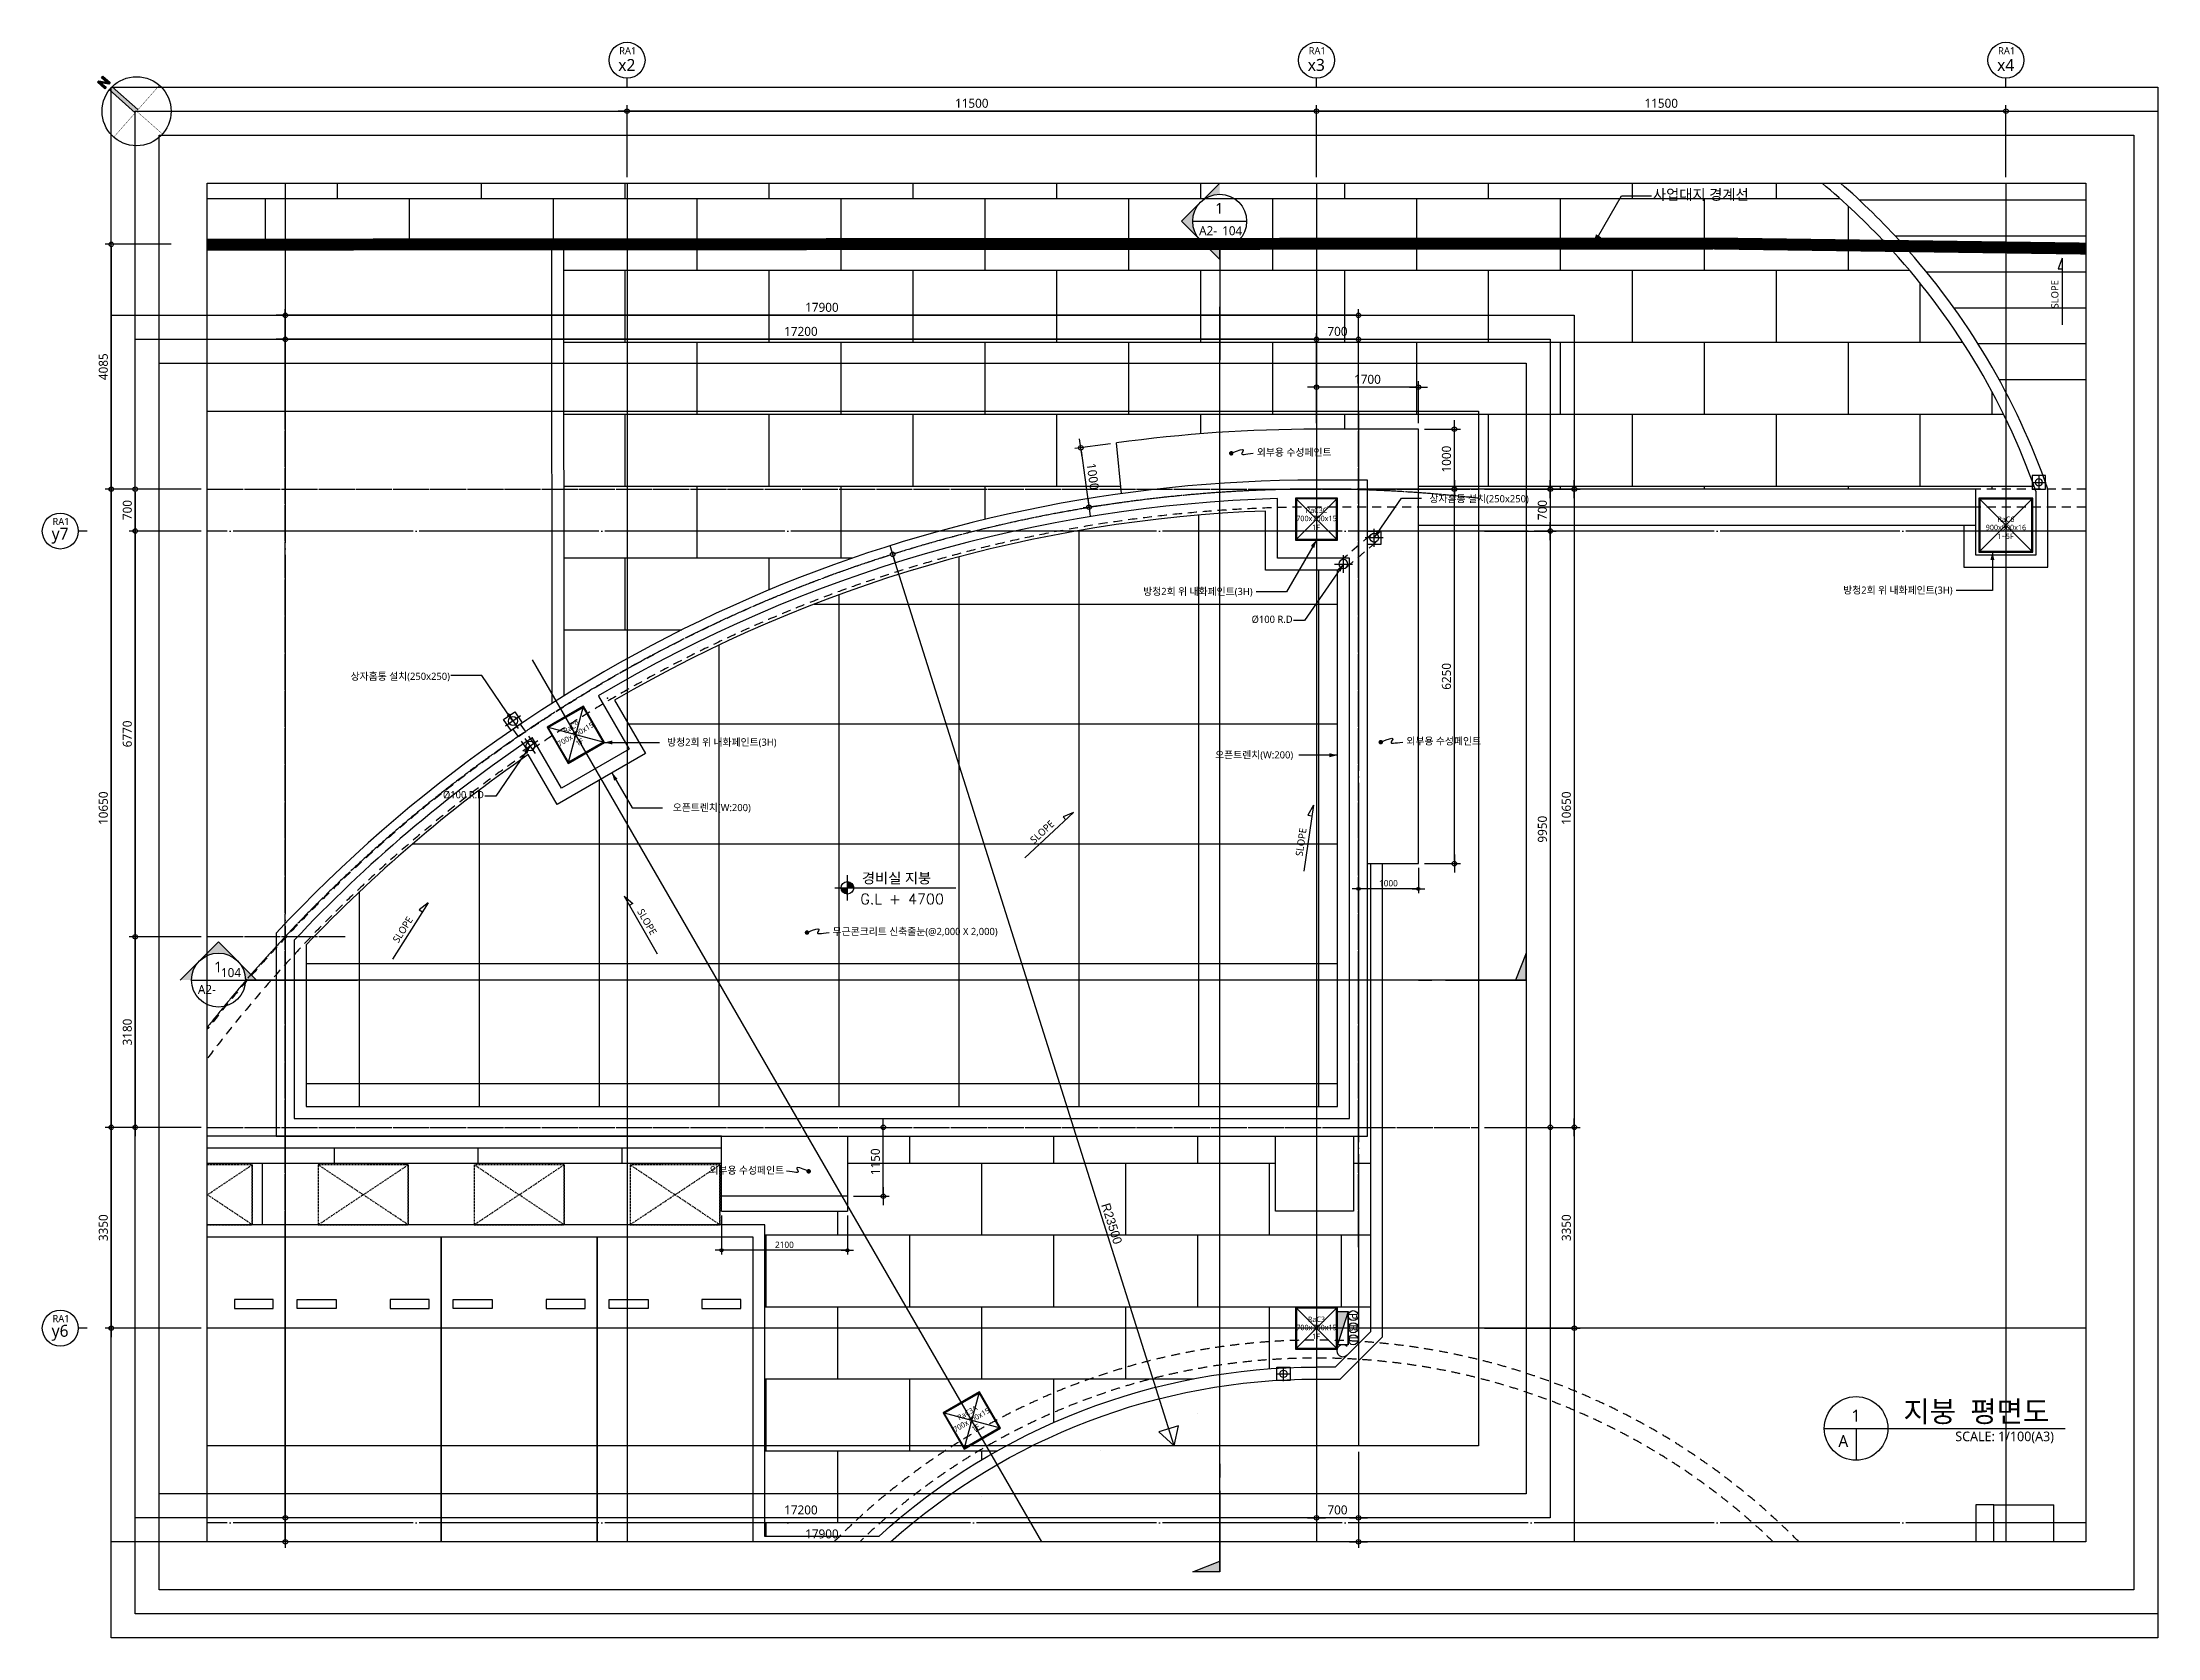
# Model space of a CAD drawing. Header units: millimetres. Extents: x 184384 to 428726, y 73696 to 101396.
# Drawn here: x 225434 to 260718, y 73696 to 100318 of the extents above; entities that cross this region are included whole.
import ezdxf
from ezdxf.enums import TextEntityAlignment as Align
from ezdxf.xclip import XClip

# ---------------------------------------------------------------- set-up
doc = ezdxf.new("R2010")
doc.units = ezdxf.units.MM
doc.header["$LTSCALE"] = 100
doc.header["$MEASUREMENT"] = 0
doc.header["$XCLIPFRAME"] = 0
doc.header["$PDSIZE"] = -10
for name, pattern in [('-HID', [2.5, 1.5, -1]), ('A0-000 XR 평면도$0$HID', [2.5, 1.5, -1]), ('CEN', [62, 60, -1, 0, -1]), ('DASHED', [0.75, 0.5, -0.25]), ('PHANTOM2', [1.25, 0.625, -0.125, 0.125, -0.125, 0.125, -0.125])]:
    doc.linetypes.add(name, pattern=pattern)
doc.layers.get('0').update_dxf_attribs({"linetype": 'CONTINUOUS'})
doc.layers.get('DEFPOINTS').update_dxf_attribs({"color": 171, "linetype": 'CONTINUOUS'})
for name, color, linetype in [('A0-000 XR 평면도$0$DOOR', 4, 'CONTINUOUS'), ('A0-000 XR 평면도$0$DOOR(OPEN ELE)', 5, 'CONTINUOUS'), ('CEN(ST)', 1, 'CEN'), ('COL-STEEL', 2, 'CONTINUOUS'), ('CON', 2, 'CONTINUOUS'), ('ELE-2', 3, 'CONTINUOUS'), ('ELE-3', 4, 'CONTINUOUS'), ('ELE4', 4, 'CONTINUOUS'), ('ELE9', 9, 'CONTINUOUS'), ('FAC', 6, 'CONTINUOUS'), ('IHC', 8, 'CONTINUOUS'), ('LAND-2', 4, 'CONTINUOUS'), ('LED', 7, 'CONTINUOUS'), ('NDIM', 7, 'CONTINUOUS'), ('OPEN', 1, 'CONTINUOUS'), ('RAMP-ELE1', 3, 'CONTINUOUS'), ('RAMP-ELE2', 4, 'CONTINUOUS'), ('RAMP-ELE3', 252, 'CONTINUOUS'), ('SASAC 도면번호', 6, 'CONTINUOUS'), ('SIMBOL', 4, 'CONTINUOUS'), ('Slope', 252, 'CONTINUOUS'), ('STAIR', 4, 'CONTINUOUS'), ('SYM', 7, 'CONTINUOUS'), ('SYM(AXIS)', 7, 'CONTINUOUS'), ('SYMBOL', 7, 'CONTINUOUS'), ('TEXT', 3, 'CONTINUOUS'), ('TEXT(AXIS)', 2, 'CONTINUOUS'), ('TEXT(MIN)', 7, 'CONTINUOUS'), ('TEXT(실명)', 3, 'CONTINUOUS'), ('TEXT-기입', 6, 'CONTINUOUS'), ('대지', 1, 'PHANTOM2'), ('장비기초', 3, 'CONTINUOUS'), ('주차-전기차', 5, 'CONTINUOUS'), ('토목(식생보강토옹벽)', 254, 'CONTINUOUS'), ('트렌치', 9, 'CONTINUOUS'), ('홈통', 6, 'CONTINUOUS')]:
    doc.layers.add(name, color=color, linetype=linetype)
doc.layers.add('WORK', color=11, linetype='CONTINUOUS', plot=False)
doc.styles.add('CGS', font='cgse', dxfattribs={"bigfont": 'cgs'})
doc.styles.add('MAP_맑은고딕', font='malgun_0.ttf')
doc.styles.add('SIM', font='simplex.shx')
doc.styles.add('TE', font='malgun_0.ttf')
doc.styles.add('나눔바른고딕', font='NanumBarunGothic.ttf')
doc.dimstyles.new('NDIM 1200', dxfattribs={"dimscale": 500, "dimtxt": 3, "dimasz": 1, "dimexe": 2, "dimexo": 2, "dimgap": 1, "dimtad": 1, "dimdec": 0, "dimdsep": 46, "dimtxsty": 'CGS', "dimblk": 'DOT0', "dimcen": 1, "dimdle": 8, "dimclrd": 2, "dimclre": 2, "dimclrt": 2, "dimadec": 0, "dimazin": 0, "dimtfac": 1, "dimtdec": 0, "dimtix": 1, "dimtmove": 2, "dimatfit": 3, "dimldrblk": 'DOT0', "dimfxl": 1, "dimtolj": 1, "dimtzin": 0, "dimlwd": -1, "dimlwe": -1, "dimarcsym": 0})

msp = doc.modelspace()

# ---------------------------------------------------------------- texts
at = {"layer": 'NDIM', "ltscale": 0.4, "insert": (243271.8, 80605.6), "char_height": 150, "attachment_point": 5, "rotation": 287.50396, "style": 'CGS'}
msp.add_mtext('\\A1;R23500', dxfattribs=at)
at = {"layer": 'TEXT', "style": '나눔바른고딕'}
for s, height, p in [('1', 180, (244999.3, 97457.8)), ('A2-', 150, (244728.8, 97099)), ('104', 150, (245113.2, 97098.4)), ('1', 180, (228299.6, 84796.6)), ('104', 150, (228413.5, 84719)), ('A2-', 150, (228029.1, 84437.8))]:
    msp.add_text(s, height=height, dxfattribs=at).set_placement(p)
msp.add_text('지붕  평면도', height=350, dxfattribs=at).set_placement((258909.7, 77294.3), align=Align.RIGHT)
for s, p in [('1', (255686.6, 77400.3)), ('A', (255474.4, 76976.1))]:
    msp.add_text(s, height=200, dxfattribs=at).set_placement(p, align=Align.MIDDLE)
msp.add_text('SCALE: 1/100(A3)', height=160, dxfattribs=at).set_placement((258988.4, 77135.2), align=Align.TOP_RIGHT)
at = {"layer": 'TEXT(AXIS)', "style": '나눔바른고딕'}
for p in [(235198.7, 100176.4), (246698.7, 100176.4), (258198.7, 100176.4), (225745.8, 92320.9), (225745.8, 79020.9)]:
    msp.add_text('RA1', height=120, dxfattribs=at).set_placement(p, align=Align.MIDDLE_CENTER)
for s, p in [('x2', (235183.5, 99940.1)), ('x3', (246683.5, 99940.1)), ('x4', (258183.5, 99940.1)), ('y7', (225730.5, 92084.5)), ('y6', (225730.5, 78784.5))]:
    msp.add_text(s, height=200, dxfattribs=at).set_placement(p, align=Align.MIDDLE)
at = {"layer": 'TEXT(MIN)', "style": '나눔바른고딕'}
for rotation, p in [(90, (259002.8, 95876.5)), (42.71591, (241938.3, 86982.9)), (81.69503, (246395.8, 86738.5)), (300, (235403.6, 85844.7)), (57.73679, (231320.7, 85312))]:
    msp.add_text('SLOPE', height=120, rotation=rotation, dxfattribs=at).set_placement(p, align=Align.MIDDLE_LEFT)
at = {"layer": 'TEXT(실명)', "style": '나눔바른고딕'}
msp.add_text('사업대지 경계선', height=175, dxfattribs=at).set_placement((253895.8, 97775.9), align=Align.MIDDLE_RIGHT)
msp.add_text('경비실 지붕', height=175, dxfattribs=at).set_placement((239104, 86283))
at = {"layer": 'TEXT-기입', "style": '나눔바른고딕'}
for s, p in [('외부용 수성페인트', (245692.5, 93476.9)), ('외부용 수성페인트', (248186, 88657.6)), ('무근콘크리트 신축줄눈(@2,000 X 2,000)', (238616.3, 85480.3))]:
    msp.add_text(s, height=120, dxfattribs=at).set_placement(p, align=Align.MIDDLE_LEFT)
for s, p in [('상자홈통 설치(250x250)', (250228.1, 92701.1)), ('방청2회 위 내화페인트(3H)', (245621.5, 91154)), ('방청2회 위 내화페인트(3H)', (257297.2, 91176.1)), ('Ø100 R.D', (246288.6, 90689.5)), ('방청2회 위 내화페인트(3H)', (237680.9, 88639.2)), ('오픈트렌치(W:200)', (246298.4, 88427.3)), ('Ø100 R.D', (232800.5, 87762.9)), ('오픈트렌치(W:200)', (237251.9, 87548.2))]:
    msp.add_text(s, height=120, dxfattribs=at).set_placement(p, align=Align.MIDDLE_RIGHT)
msp.add_text('상자홈통 설치(250x250)', height=120, rotation=360, dxfattribs=at).set_placement((232233.4, 89738.3), align=Align.MIDDLE_RIGHT)
at = {"layer": 'TEXT-기입', "style": 'SIM'}
msp.add_text('G.L + 4700', height=175, dxfattribs=at).set_placement((240473.4, 85934.6), align=Align.RIGHT)
at = {"layer": 'TEXT-기입', "style": '나눔바른고딕'}
msp.add_text('외부용 수성페인트', height=120, rotation=360, dxfattribs=at).set_placement((236562, 81496.2), align=Align.MIDDLE_LEFT)

# ---------------------------------------------------------------- blocks, each defined once
blk = doc.blocks.new('north1')
at = {"color": 6}
for p, q in [((0, 0.06), (0.998, 0.06)), ((1.12, 0.12), (1.405, 0.12)), ((1.12, 0.064), (1.12, 0.12)), ((1.319, 0.064), (1.12, 0.064)), ((1.12, -0.057), (1.319, 0.064)), ((1.405, 0.061), (1.215, -0.057)), ((1.405, 0.12), (1.405, 0.061)), ((0.998, -0.06), (0, -0.06)), ((1.12, -0.117), (1.12, -0.057)), ((1.405, -0.117), (1.12, -0.117)), ((1.215, -0.057), (1.405, -0.057)), ((1.405, -0.057), (1.405, -0.117))]:
    blk.add_line(p, q, dxfattribs=at)
at = {"color": 6, "const_width": 0.01}
for points in [[(0, -1), (0, 1)], [(0, 0), (-1, 0)]]:
    blk.add_lwpolyline(points, dxfattribs=at)
blk.add_circle((0, 0), 1)
at = {"color": 6}
for points in [[(0.998, 0.06), (1, 0), (0, 0.06), (0, 0)], [(1.12, 0.12), (1.12, 0.064), (1.405, 0.12), (1.319, 0.064)], [(1.319, 0.064), (1.215, -0.057), (1.12, -0.057), (1.12, -0.117)], [(1.405, 0.12), (1.319, 0.064), (1.405, 0.061), (1.215, -0.057)], [(0.998, -0.06), (1, 0), (0, -0.06), (0, 0)], [(1.12, -0.057), (1.12, -0.117), (1.405, -0.057), (1.405, -0.117)]]:
    blk.add_solid(points, dxfattribs=at)
blk = doc.blocks.new('A$C2EB71741')
at = {"layer": 'SYM'}
for p, q in [((0, 3920), (3920, 0)), ((0, 3920), (858, 3532)), ((858, 3532), (623, 3297))]:
    blk.add_line(p, q, dxfattribs=at)
blk = doc.blocks.new('A$C1AFB1B41')
at = {"layer": 'SYM'}
blk.add_hatch(color=256, dxfattribs=at).paths.add_polyline_path([(2000, 500), (1800, 0), (2000, 0)])
for p, q in [((2000, 500), (1800, 0)), ((2000, 0), (2000, 500)), ((0, 0), (250, 0)), ((500, 0), (2000, 0))]:
    blk.add_line(p, q, dxfattribs=at)
blk = doc.blocks.new('A$C64A97E52')
at = {"layer": '홈통', "color": 1}
for p, q in [((400, 200), (0, 200)), ((200, 400), (200, 0))]:
    blk.add_line(p, q, dxfattribs=at)
at = {"layer": '홈통', "ltscale": 0.1}
blk.add_circle((200, 200), 100, dxfattribs=at)
blk = doc.blocks.new('A$C1AAE46AC')
at = {"layer": '홈통'}
blk.add_lwpolyline([(350, 50), (50, 50), (50, 350), (350, 350)], close=True, dxfattribs=at)
at = {"rotation": 180}
blk.add_blockref('A$C64A97E52', (400, 400), dxfattribs=at)
blk = doc.blocks.new('level')
at = {"layer": 'SYMBOL'}
for p, q in [((-4320, 0), (4320, 0)), ((0, 4320), (0, -4320))]:
    blk.add_line(p, q, dxfattribs=at)
blk.add_circle((0, 0), 2160, dxfattribs=at)
for points in [[(-2160, 0), (0, 2160), (-2127, 381), (-376, 2126)], [(-2127, 381), (-376, 2126), (-2030, 748), (-738, 2029)], [(-2030, 748), (-738, 2029), (-1859, 1104), (-1089, 1863)], [(-1859, 1104), (-1089, 1863), (-1659, 1388), (-1386, 1658)], [(0, -2160), (2160, 0), (381, -2127), (2126, -376)], [(381, -2127), (2126, -376), (748, -2030), (2029, -738)], [(748, -2030), (2029, -738), (1104, -1859), (1863, -1089)], [(1104, -1859), (1863, -1089), (1388, -1659), (1658, -1386)]]:
    blk.add_solid(points, dxfattribs=at)
at = {"layer": 'SYMBOL', "linetype": 'Continuous'}
for points in [[(0, 2160), (-2160, 0), (0, 0)], [(2160, 0), (0, 0), (0, -2160)]]:
    blk.add_solid(points, dxfattribs=at)
blk = doc.blocks.new('소화전(H)')
at = {"layer": 'IHC'}
h = blk.add_hatch(color=256, dxfattribs=at)
h.dxf.hatch_style = 1
h.paths.add_polyline_path([(-2.78, 0), (2.78, -1.8), (2.78, 0)])
for p, q in [((2.78, -1.8), (-2.78, 0)), ((-2.78, -1.8), (2.78, -1.8))]:
    blk.add_line(p, q, dxfattribs=at)
blk.add_lwpolyline([(2.78, -1.8), (-2.78, -1.8), (-2.78, 0), (2.78, 0)], close=True, dxfattribs=at)
for centre in [(-1.95, -2.63), (0.05, -2.63), (2.08, -2.63)]:
    blk.add_circle(centre, 0.83, dxfattribs=at)
blk.add_arc((-3.78, -0.9), 1, 313.176, 226.824, dxfattribs=at)
at = {"layer": 'IHC', "style": 'MAP_맑은고딕'}
for s, p in [('L', (-1.84, -2.62)), ('B', (0.06, -2.62)), ('P', (2, -2.58))]:
    blk.add_text(s, height=1.38, rotation=180, dxfattribs=at).set_placement(p, align=Align.MIDDLE_CENTER)
blk = doc.blocks.new('A0-000 XR 평면도$0$A$C60820D4B')
at = {"layer": 'A0-000 XR 평면도$0$DOOR'}
for points in [[(500, 700), (500, 750), (350, 750), (350, 700)], [(500, 0), (500, 50), (350, 50), (350, 0)]]:
    blk.add_lwpolyline(points, close=True, dxfattribs=at)
for points in [[(4, 600), (350, 50), (380, 68), (35, 617)], [(4, 600), (35, 617)]]:
    blk.add_lwpolyline(points, dxfattribs=at)
at = {"layer": 'A0-000 XR 평면도$0$DOOR(OPEN ELE)'}
for p, q in [((350, 50), (350, 700)), ((500, 700), (500, 50))]:
    blk.add_line(p, q, dxfattribs=at)
at = {"layer": 'A0-000 XR 평면도$0$DOOR(OPEN ELE)', "linetype": 'A0-000 XR 평면도$0$HID', "ltscale": 0.05}
blk.add_arc((350, 50), 650, 90, 122.1801, dxfattribs=at)
blk = doc.blocks.new('지상1층 램프평면-수정20220621')
at = {"layer": 'RAMP-ELE3', "linetype": 'Continuous'}
h = blk.add_hatch(dxfattribs=at)
h.set_pattern_fill('ANSI31', color=256, scale=7000, angle=135)
h.set_pattern_definition([(180, (-35979526.5, -476757.4), (-6e-14, -875), [])])
h.paths.add_polyline_path([(45000, -40800), (45000, -24800), (35500, -24800), (35500, -40800)])
at = {"layer": '트렌치'}
h = blk.add_hatch(dxfattribs=at)
h.set_pattern_fill('ANSI31', color=256, scale=1500, angle=45)
h.set_pattern_definition([(90, (-36412282.63, -66946.34), (-187.5, 0), [])])
h.paths.add_polyline_path([(35300, -24500), (45200, -24500), (45200, -24800), (35300, -24800)])
at = {"layer": 'CON', "ltscale": 0.1}
for p, q in [((22375, -53500), (22675, -53500)), ((22375, -54250), (22675, -54250))]:
    blk.add_line(p, q, dxfattribs=at)
for points in [[(22375, -53500), (22375, -51782, 0.342657), (33485, -44126)], [(22675, -53500), (22675, -51975), (23325, -51975), (23325, -52095, 0.117047), (28366, -50745), (28306, -50640), (28869, -50315), (28929, -50420, 0.117047), (32620, -46729), (32515, -46669), (32840, -46106), (32945, -46166, 0.047403), (33777, -44197)], [(46085, -47198, -0.367615), (22375, -66292), (22375, -54250)], [(45793, -47127, -0.061608), (44052, -52550), (44207, -52640), (43857, -53246), (43747, -53183, -0.131455), (35791, -62155), (35889, -62325), (35196, -62725), (35116, -62585, -0.133846), (23400, -65997), (23400, -66175), (22600, -66175), (22600, -65375), (22675, -65375), (22675, -54250)]]:
    blk.add_lwpolyline(points, format="xyb", dxfattribs=at)
at = {"layer": 'DEFPOINTS', "ltscale": 0.1}
for points in [[(35489, -61632), (35889, -62325), (35196, -62725), (34796, -62032)], [(23400, -66175), (22600, -66175), (22600, -65375), (23400, -65375)]]:
    blk.add_lwpolyline(points, close=True, dxfattribs=at)
at = {"layer": 'DEFPOINTS', "linetype": 'DASHED'}
blk.add_point((2015, -53377), dxfattribs=at)
at = {"layer": 'ELE9', "ltscale": 0.1}
blk.add_lwpolyline([(22675, -53500), (22675, -54250)], dxfattribs=at)
at = {"layer": 'OPEN'}
for points in [[(12140, -41300), (29459, -49704)], [(33989, -41300), (15990, -49277)]]:
    blk.add_lwpolyline(points, dxfattribs=at)
at = {"layer": 'RAMP-ELE1', "ltscale": 0.1}
for points in [[(33777, -44197, 0.069261), (34295, -41125), (34175, -41125), (34175, -40475), (34300, -40475), (34300, -33125), (34175, -33125), (34175, -32475), (34300, -32475), (34300, -25125), (34300, -25125), (34175, -25125), (34175, -24475), (34300, -24475), (34300, -16250), (34000, -16250), (34000, -40800, -0.076945), (33485, -44126, 0.076945)], [(46200, -17750), (46200, -24475), (46325, -24475), (46325, -25125), (46200, -25125), (46200, -32475), (46325, -32475), (46325, -33125), (46200, -33125), (46200, -40475), (46325, -40475), (46325, -41125), (46200, -41125), (46200, -42800, -0.046938), (45793, -47127)], [(46500, -17750), (46500, -42800, -0.047103), (46085, -47198, -0.047103)], [(22375, -51782, -0.392404), (12002, -41000), (11825, -41000), (11825, -41125), (11705, -41125, 0.117047), (13055, -46166), (13160, -46106), (13485, -46669), (13380, -46729, 0.117047), (17071, -50420), (17131, -50315), (17694, -50640), (17634, -50745, 0.110318), (22375, -52083, 0.110318)]]:
    blk.add_lwpolyline(points, format="xyb", dxfattribs=at)
for points in [[(49025, -17450), (46500, -17450)], [(49025, -17750), (46500, -17750)], [(12002, -41000), (33998, -41000)], [(12011, -41300), (33989, -41300)]]:
    blk.add_lwpolyline(points, dxfattribs=at)
at = {"layer": 'RAMP-ELE2'}
for points in [[(49025, -15550), (47200, -15550, 0.414214), (45200, -17550), (45200, -42800, -0.046356), (44820, -46890, -0.046356)], [(34751, -44435, 0.075135), (35300, -40800), (35300, -16250)]]:
    blk.add_lwpolyline(points, format="xyb", dxfattribs=at)
for points in [[(34300, -16250), (35300, -16250)], [(35300, -24800), (45200, -24800)]]:
    blk.add_lwpolyline(points, dxfattribs=at)
at = {"layer": 'RAMP-ELE3', "linetype": '-HID'}
for points in [[(49700, 700), (23000, 700, 0.414214), (-500, -22800), (-500, -42800)], [(49700, 400), (23000, 400, 0.414214), (-200, -22800), (-200, -42800)], [(11705, -41125, -0.007191), (11700, -40800), (11700, -24800, -1), (34300, -24800), (34300, -25125)], [(34000, -24800, 1), (12000, -24800), (12000, -40800, 0.004546), (12002, -41000)], [(22375, -66292, -0.406444), (-500, -42800)], [(23400, -65997, -0.419273), (-200, -42800, -0.414214)], [(44692, -51028, 0.04359), (45790, -47142)]]:
    blk.add_lwpolyline(points, format="xyb", dxfattribs=at)
at = {"layer": 'RAMP-ELE3'}
blk.add_lwpolyline([(40250, -24800), (40250, -40800, -0.070747), (39566, -45609, -0.070747)], format="xyb", dxfattribs=at)
at = {"layer": 'RAMP-ELE3', "linetype": 'Continuous'}
for points in [[(35500, -40800), (45000, -40800)], [(35483, -41454), (45000, -41953)], [(35432, -42107), (44998, -43112)], [(35346, -42755), (44950, -44277)], [(35227, -43399), (44841, -45442)], [(35074, -44035), (44668, -46606)]]:
    blk.add_lwpolyline(points, dxfattribs=at)
at = {"layer": 'SYM'}
for points in [[(37775, -24800), (37775, -40800, -0.070747), (37189, -44919, -0.070747)], [(42725, -24800), (42725, -40800, -0.06938), (41973, -46196, -0.06938)]]:
    blk.add_lwpolyline(points, format="xyb", dxfattribs=at)
at = {"layer": 'SYM', "ltscale": 0.1}
for points in [[(42032, -25200), (42725, -24800), (43418, -25200), (43368, -25287), (42725, -24915), (42082, -25287), (42032, -25200)], [(37965, -44725), (37189, -44919), (36633, -44343), (36705, -44274), (37221, -44808), (37941, -44628), (37965, -44725)]]:
    blk.add_lwpolyline(points, dxfattribs=at)
at = {"layer": 'SYM', "ltscale": 5}
blk.add_lwpolyline([(49257, -47972), (40700, -45885), (40677, -44850), (40203, -46793), (40179, -45758), (31622, -43672)], dxfattribs=at)
at = {"layer": 'SYM', "ltscale": 0.1}
blk.add_circle((37775, -24800), 150, dxfattribs=at)
at = {"layer": 'WORK'}
for p in [(11177, -2790), (2015, -12223)]:
    blk.add_point(p, dxfattribs=at)
at = {"layer": '트렌치', "ltscale": 0.1}
blk.add_lwpolyline([(35300, -24500), (45200, -24500), (45200, -24800), (35300, -24800)], close=True, dxfattribs=at)
for points in [[(34942, -44494, 0.075135), (35500, -40800), (35500, -24800)], [(45000, -24800), (45000, -42800, -0.046233), (44625, -46842, -0.046233)]]:
    blk.add_lwpolyline(points, format="xyb", dxfattribs=at)
blk.add_blockref('A0-000 XR 평면도$0$A$C60820D4B', (22025, -54250))
blk = doc.blocks.new('fghghhjjhk')
at = {"layer": '홈통'}
blk.add_lwpolyline([(36494545, -795979), (36494320, -795979), (36494320, -796204), (36494545, -796204)], close=True, dxfattribs=at)
at = {"xscale": -0.6, "yscale": 0.6, "zscale": 0.6}
blk.add_blockref('A$C64A97E52', (36494553, -796211), dxfattribs=at)
blk = doc.blocks.new('*U139')
at = {"color": 0, "linetype": 'ByBlock'}
for p, q in [((350, 350), (-350, 350)), ((-350, 350), (-350, -350)), ((-335, 335), (335, 335)), ((-335, -335), (-335, 335)), ((335, 335), (335, -335)), ((350, -350), (350, 350)), ((-350, -350), (350, -350)), ((335, -335), (-335, -335))]:
    blk.add_line(p, q, dxfattribs=at)
at = {"layer": 'DEFPOINTS'}
blk.add_point((0, 0), dxfattribs=at)
blk = doc.blocks.new('RC9-1F')
at = {"layer": 'DEFPOINTS', "ltscale": 10000}
for p, q in [((-350, -350), (350, 350)), ((350, -350), (-350, 350))]:
    blk.add_line(p, q, dxfattribs=at)
at = {"ltscale": 0.1}
blk.add_blockref('*U139', (0, 0), dxfattribs=at)
at = {"layer": 'DEFPOINTS', "style": 'TE'}
for s, p in [('700x700x15', (0, -35)), ('RaC9', (0, 102)), ('1F', (-6, -182))]:
    blk.add_text(s, height=90, dxfattribs=at).set_placement(p, align=Align.CENTER)
blk = doc.blocks.new('RC3C-1F')
for points in [[(-350, -350), (350, -350), (350, 350), (-350, 350)], [(-335, -335), (335, -335), (335, 335), (-335, 335)]]:
    blk.add_lwpolyline(points, close=True)
at = {"layer": 'DEFPOINTS', "ltscale": 10000}
for p, q in [((-350, -350), (350, 350)), ((350, -350), (-350, 350))]:
    blk.add_line(p, q, dxfattribs=at)
at = {"layer": 'DEFPOINTS', "style": 'TE'}
for s, p in [('700x700x15', (0, -35)), ('RaC3C', (0, 102)), ('1F', (-6, -182))]:
    blk.add_text(s, height=90, dxfattribs=at).set_placement(p, align=Align.CENTER)
blk = doc.blocks.new('RC6-1-5F')
for points in [[(-450, -400), (450, -400), (450, 500), (-450, 500)], [(-434, -384), (434, -384), (434, 484), (-434, 484)]]:
    blk.add_lwpolyline(points, close=True)
at = {"layer": 'DEFPOINTS', "ltscale": 10000}
for p, q in [((-450, -400), (450, 500)), ((450, -400), (-450, 500))]:
    blk.add_line(p, q, dxfattribs=at)
at = {"layer": 'DEFPOINTS', "style": 'TE'}
for s, p in [('900x900x16', (0, -35)), ('RaC6', (0, 102)), ('1~5F', (-6, -182))]:
    blk.add_text(s, height=90, dxfattribs=at).set_placement(p, align=Align.CENTER)
blk = doc.blocks.new('RC3-1F')
for points in [[(-350, -350), (350, -350), (350, 350), (-350, 350)], [(-335, -335), (335, -335), (335, 335), (-335, 335)]]:
    blk.add_lwpolyline(points, close=True)
at = {"layer": 'DEFPOINTS', "ltscale": 10000}
for p, q in [((-350, -350), (350, 350)), ((350, -350), (-350, 350))]:
    blk.add_line(p, q, dxfattribs=at)
at = {"layer": 'DEFPOINTS', "style": 'TE'}
for s, p in [('700x700x15', (0, -35)), ('RaC3', (0, 102)), ('1F', (-6, -182))]:
    blk.add_text(s, height=90, dxfattribs=at).set_placement(p, align=Align.CENTER)
blk = doc.blocks.new('RC3A-1F')
at = {"layer": 'DEFPOINTS', "ltscale": 10000}
for p, q in [((-350, -350), (350, 350)), ((350, -350), (-350, 350))]:
    blk.add_line(p, q, dxfattribs=at)
at = {"ltscale": 0.1}
blk.add_blockref('*U139', (0, 0), dxfattribs=at)
at = {"layer": 'DEFPOINTS', "style": 'TE'}
for s, p in [('700x700x15', (0, -35)), ('RaC3A', (0, 102)), ('1F', (-6, -182))]:
    blk.add_text(s, height=90, dxfattribs=at).set_placement(p, align=Align.CENTER)
blk = doc.blocks.new('경비동 지붕')
at = {"layer": 'CEN(ST)', "ltscale": 0.1}
for points in [[(-17900, -2000), (-17900, 12650)], [(0, -2000), (0, 12650)], [(-19900, 10650), (2000, 10650)], [(-19900, 3183), (-16900, 3183)], [(-19900, 0), (2000, 0)]]:
    blk.add_lwpolyline(points, dxfattribs=at)
blk.add_arc((-691, -12915), 23565, 83.444, 144.6026, dxfattribs=at)
at = {"layer": 'CON', "ltscale": 0.1}
blk.add_lwpolyline([(-18050, 3242), (-18050, -150), (150, -150), (150, 10800), (-700, 10800, 0.20814)], format="xyb", close=True, dxfattribs=at)
for points in [[(-350, 10500), (-1050, 10500), (-1050, 9800), (-350, 9800)], [(-13533, 6678), (-13183, 6072), (-12577, 6422), (-12927, 7028)]]:
    blk.add_lwpolyline(points, close=True, dxfattribs=at)
blk.add_arc((-691, -12915), 23415, 136.613, 136.6297, dxfattribs=at)
at = {"layer": 'ELE-2', "ltscale": 1000}
for points in [[(-1350, 10491, 0.128027), (-12679, 7198, 0.128027)], [(-13778, 6501, 0.055843), (-17750, 3124), (-17750, 150), (-150, 150), (-150, 9500)]]:
    blk.add_lwpolyline(points, format="xyb", dxfattribs=at)
for points in [[(-150, 9500), (-1350, 9500), (-1350, 10491)], [(-12678, 7197), (-12167, 6312), (-13293, 5662), (-13781, 6507)]]:
    blk.add_lwpolyline(points, dxfattribs=at)
blk = doc.blocks.new('DOT0')
blk.add_line((-3, 0), (3, 0))
at = {"color": 6}
blk.add_circle((0, 0), 0.75, dxfattribs=at)
blk = doc.blocks.new('*D281')
at = {"layer": 'DEFPOINTS', "color": 0, "ltscale": 0.4, "transparency": 16777216}
for p in [(246687, 99168), (246687, 97968), (258187, 97968)]:
    blk.add_point(p, dxfattribs=at)
at = {"layer": 'NDIM', "ltscale": 0.4, "transparency": 16777216}
for p, q in [((246687, 98068), (246687, 99268)), ((258137, 99168), (246737, 99168)), ((258187, 98068), (258187, 99268))]:
    blk.add_line(p, q, dxfattribs=at)
at = {"layer": 'NDIM', "ltscale": 0.4, "transparency": 16777216, "xscale": 50, "yscale": 50, "zscale": 50, "rotation": 180}
blk.add_blockref('DOT0', (246687, 99168), dxfattribs=at)
at = {"layer": 'NDIM', "ltscale": 0.4, "transparency": 16777216, "xscale": 50, "yscale": 50, "zscale": 50}
blk.add_blockref('DOT0', (258187, 99168), dxfattribs=at)
at = {"layer": 'NDIM', "ltscale": 0.4, "transparency": 16777216, "insert": (252437, 99299), "char_height": 150, "attachment_point": 5, "style": '나눔바른고딕'}
blk.add_mtext('\\A1;11500', dxfattribs=at)
blk = doc.blocks.new('*D282')
at = {"layer": 'DEFPOINTS', "color": 0, "ltscale": 0.4, "transparency": 16777216}
for p in [(235187, 99168), (235187, 97968), (246687, 97968)]:
    blk.add_point(p, dxfattribs=at)
at = {"layer": 'NDIM', "ltscale": 0.4, "transparency": 16777216}
for p, q in [((235187, 98068), (235187, 99268)), ((246637, 99168), (235237, 99168)), ((246687, 98068), (246687, 99268))]:
    blk.add_line(p, q, dxfattribs=at)
at = {"layer": 'NDIM', "ltscale": 0.4, "transparency": 16777216, "xscale": 50, "yscale": 50, "zscale": 50, "rotation": 180}
blk.add_blockref('DOT0', (235187, 99168), dxfattribs=at)
at = {"layer": 'NDIM', "ltscale": 0.4, "transparency": 16777216, "xscale": 50, "yscale": 50, "zscale": 50}
blk.add_blockref('DOT0', (246687, 99168), dxfattribs=at)
at = {"layer": 'NDIM', "ltscale": 0.4, "transparency": 16777216, "insert": (240937, 99299), "char_height": 150, "attachment_point": 5, "style": '나눔바른고딕'}
blk.add_mtext('\\A1;11500', dxfattribs=at)
blk = doc.blocks.new('A$C2F20087E')
at = {"layer": 'SYM(AXIS)'}
blk.add_line((600, 0), (600, 300), dxfattribs=at)
blk.add_circle((600, 900), 600, dxfattribs=at)
blk = doc.blocks.new('*D284')
at = {"layer": 'DEFPOINTS', "color": 0, "ltscale": 0.4, "transparency": 16777216}
for p in [(228184, 92862), (226584, 82212), (228184, 82212)]:
    blk.add_point(p, dxfattribs=at)
at = {"layer": 'NDIM', "ltscale": 0.4, "transparency": 16777216}
for p, q in [((228084, 92862), (226484, 92862)), ((226584, 92812), (226584, 82262)), ((228084, 82212), (226484, 82212))]:
    blk.add_line(p, q, dxfattribs=at)
at = {"layer": 'NDIM', "ltscale": 0.4, "transparency": 16777216, "xscale": 50, "yscale": 50, "zscale": 50}
for p, rotation in [((226584, 92862), 90), ((226584, 82212), 270)]:
    blk.add_blockref('DOT0', p, dxfattribs=dict(at, rotation=rotation))
at = {"layer": 'NDIM', "ltscale": 0.4, "transparency": 16777216, "insert": (226452, 87537), "char_height": 150, "attachment_point": 5, "rotation": 90, "style": '나눔바른고딕'}
blk.add_mtext('\\A1;10650', dxfattribs=at)
blk = doc.blocks.new('*D285')
at = {"layer": 'DEFPOINTS', "color": 0, "ltscale": 0.4, "transparency": 16777216}
for p in [(228184, 85392), (226984, 82212), (228184, 82212)]:
    blk.add_point(p, dxfattribs=at)
at = {"layer": 'NDIM', "ltscale": 0.4, "transparency": 16777216}
for p, q in [((228084, 85392), (226884, 85392)), ((226984, 85342), (226984, 82262)), ((228084, 82212), (226884, 82212))]:
    blk.add_line(p, q, dxfattribs=at)
at = {"layer": 'NDIM', "ltscale": 0.4, "transparency": 16777216, "xscale": 50, "yscale": 50, "zscale": 50}
for p, rotation in [((226984, 85392), 90), ((226984, 82212), 270)]:
    blk.add_blockref('DOT0', p, dxfattribs=dict(at, rotation=rotation))
at = {"layer": 'NDIM', "ltscale": 0.4, "transparency": 16777216, "insert": (226852, 83802), "char_height": 150, "attachment_point": 5, "rotation": 90, "style": '나눔바른고딕'}
blk.add_mtext('\\A1;3180', dxfattribs=at)
blk = doc.blocks.new('*D286')
at = {"layer": 'DEFPOINTS', "color": 0, "ltscale": 0.4, "transparency": 16777216}
for p in [(228184, 92162), (226984, 85392), (228184, 85392)]:
    blk.add_point(p, dxfattribs=at)
at = {"layer": 'NDIM', "ltscale": 0.4, "transparency": 16777216}
for p, q in [((228084, 92162), (226884, 92162)), ((226984, 92112), (226984, 85442)), ((228084, 85392), (226884, 85392))]:
    blk.add_line(p, q, dxfattribs=at)
at = {"layer": 'NDIM', "ltscale": 0.4, "transparency": 16777216, "xscale": 50, "yscale": 50, "zscale": 50}
for p, rotation in [((226984, 92162), 90), ((226984, 85392), 270)]:
    blk.add_blockref('DOT0', p, dxfattribs=dict(at, rotation=rotation))
at = {"layer": 'NDIM', "ltscale": 0.4, "transparency": 16777216, "insert": (226852, 88777), "char_height": 150, "attachment_point": 5, "rotation": 90, "style": '나눔바른고딕'}
blk.add_mtext('\\A1;6770', dxfattribs=at)
blk = doc.blocks.new('*D287')
at = {"layer": 'DEFPOINTS', "color": 0, "ltscale": 0.4, "transparency": 16777216}
for p in [(227684, 96947), (226584, 92862), (228184, 92862)]:
    blk.add_point(p, dxfattribs=at)
at = {"layer": 'NDIM', "ltscale": 0.4, "transparency": 16777216}
for p, q in [((227584, 96947), (226484, 96947)), ((226584, 96897), (226584, 92912)), ((228084, 92862), (226484, 92862))]:
    blk.add_line(p, q, dxfattribs=at)
at = {"layer": 'NDIM', "ltscale": 0.4, "transparency": 16777216, "xscale": 50, "yscale": 50, "zscale": 50}
for p, rotation in [((226584, 96947), 90), ((226584, 92862), 270)]:
    blk.add_blockref('DOT0', p, dxfattribs=dict(at, rotation=rotation))
at = {"layer": 'NDIM', "ltscale": 0.4, "transparency": 16777216, "insert": (226452, 94904), "char_height": 150, "attachment_point": 5, "rotation": 90, "style": '나눔바른고딕'}
blk.add_mtext('\\A1;4085', dxfattribs=at)
blk = doc.blocks.new('*D288')
at = {"layer": 'DEFPOINTS', "color": 0, "ltscale": 0.4, "transparency": 16777216}
for p in [(228184, 92862), (226984, 92162), (228184, 92162)]:
    blk.add_point(p, dxfattribs=at)
at = {"layer": 'NDIM', "ltscale": 0.4, "transparency": 16777216}
for p, q in [((228084, 92862), (226884, 92862)), ((226984, 92812), (226984, 92212)), ((228084, 92162), (226884, 92162))]:
    blk.add_line(p, q, dxfattribs=at)
at = {"layer": 'NDIM', "ltscale": 0.4, "transparency": 16777216, "xscale": 50, "yscale": 50, "zscale": 50}
for p, rotation in [((226984, 92862), 90), ((226984, 92162), 270)]:
    blk.add_blockref('DOT0', p, dxfattribs=dict(at, rotation=rotation))
at = {"layer": 'NDIM', "ltscale": 0.4, "transparency": 16777216, "insert": (226852, 92512), "char_height": 150, "attachment_point": 5, "rotation": 90, "style": '나눔바른고딕'}
blk.add_mtext('\\A1;700', dxfattribs=at)
blk = doc.blocks.new('*D290')
at = {"layer": 'DEFPOINTS', "color": 0, "ltscale": 0.4, "transparency": 16777216}
for p in [(228184, 82212), (226584, 78862), (228184, 78862)]:
    blk.add_point(p, dxfattribs=at)
at = {"layer": 'NDIM', "ltscale": 0.4, "transparency": 16777216}
for p, q in [((228084, 82212), (226484, 82212)), ((226584, 82162), (226584, 78912)), ((228084, 78862), (226484, 78862))]:
    blk.add_line(p, q, dxfattribs=at)
at = {"layer": 'NDIM', "ltscale": 0.4, "transparency": 16777216, "xscale": 50, "yscale": 50, "zscale": 50}
for p, rotation in [((226584, 82212), 90), ((226584, 78862), 270)]:
    blk.add_blockref('DOT0', p, dxfattribs=dict(at, rotation=rotation))
at = {"layer": 'NDIM', "ltscale": 0.4, "transparency": 16777216, "insert": (226452, 80537), "char_height": 150, "attachment_point": 5, "rotation": 90, "style": '나눔바른고딕'}
blk.add_mtext('\\A1;3350', dxfattribs=at)
blk = doc.blocks.new('*D292')
at = {"layer": 'DEFPOINTS', "color": 0, "ltscale": 0.4, "transparency": 16777216}
for p in [(246687, 95362), (246687, 94162), (247387, 94162)]:
    blk.add_point(p, dxfattribs=at)
at = {"layer": 'NDIM', "ltscale": 0.4, "transparency": 16777216}
for p, q in [((246687, 94262), (246687, 95462)), ((247337, 95362), (246737, 95362)), ((247387, 94262), (247387, 95462))]:
    blk.add_line(p, q, dxfattribs=at)
at = {"layer": 'NDIM', "ltscale": 0.4, "transparency": 16777216, "xscale": 50, "yscale": 50, "zscale": 50, "rotation": 180}
blk.add_blockref('DOT0', (246687, 95362), dxfattribs=at)
at = {"layer": 'NDIM', "ltscale": 0.4, "transparency": 16777216, "xscale": 50, "yscale": 50, "zscale": 50}
blk.add_blockref('DOT0', (247387, 95362), dxfattribs=at)
at = {"layer": 'NDIM', "ltscale": 0.4, "transparency": 16777216, "insert": (247037, 95493), "char_height": 150, "attachment_point": 5, "style": '나눔바른고딕'}
blk.add_mtext('\\A1;700', dxfattribs=at)
blk = doc.blocks.new('*D293')
at = {"layer": 'DEFPOINTS', "color": 0, "ltscale": 0.4, "transparency": 16777216}
for p in [(229487, 95362), (229487, 94162), (246687, 94162)]:
    blk.add_point(p, dxfattribs=at)
at = {"layer": 'NDIM', "ltscale": 0.4, "transparency": 16777216}
for p, q in [((229487, 94262), (229487, 95462)), ((246637, 95362), (229537, 95362)), ((246687, 94262), (246687, 95462))]:
    blk.add_line(p, q, dxfattribs=at)
at = {"layer": 'NDIM', "ltscale": 0.4, "transparency": 16777216, "xscale": 50, "yscale": 50, "zscale": 50, "rotation": 180}
blk.add_blockref('DOT0', (229487, 95362), dxfattribs=at)
at = {"layer": 'NDIM', "ltscale": 0.4, "transparency": 16777216, "xscale": 50, "yscale": 50, "zscale": 50}
blk.add_blockref('DOT0', (246687, 95362), dxfattribs=at)
at = {"layer": 'NDIM', "ltscale": 0.4, "transparency": 16777216, "insert": (238087, 95493), "char_height": 150, "attachment_point": 5, "style": '나눔바른고딕'}
blk.add_mtext('\\A1;17200', dxfattribs=at)
blk = doc.blocks.new('*D294')
at = {"layer": 'DEFPOINTS', "color": 0, "ltscale": 0.4, "transparency": 16777216}
for p in [(229487, 95762), (229487, 94162), (247387, 94162)]:
    blk.add_point(p, dxfattribs=at)
at = {"layer": 'NDIM', "ltscale": 0.4, "transparency": 16777216}
for p, q in [((229487, 94262), (229487, 95862)), ((247337, 95762), (229537, 95762)), ((247387, 94262), (247387, 95862))]:
    blk.add_line(p, q, dxfattribs=at)
at = {"layer": 'NDIM', "ltscale": 0.4, "transparency": 16777216, "xscale": 50, "yscale": 50, "zscale": 50, "rotation": 180}
blk.add_blockref('DOT0', (229487, 95762), dxfattribs=at)
at = {"layer": 'NDIM', "ltscale": 0.4, "transparency": 16777216, "xscale": 50, "yscale": 50, "zscale": 50}
blk.add_blockref('DOT0', (247387, 95762), dxfattribs=at)
at = {"layer": 'NDIM', "ltscale": 0.4, "transparency": 16777216, "insert": (238437, 95894), "char_height": 150, "attachment_point": 5, "style": '나눔바른고딕'}
blk.add_mtext('\\A1;17900', dxfattribs=at)
blk = doc.blocks.new('*D295')
at = {"layer": 'DEFPOINTS', "color": 0, "ltscale": 0.4, "transparency": 16777216}
for p in [(249387, 92162), (249387, 82212), (250587, 82212)]:
    blk.add_point(p, dxfattribs=at)
at = {"layer": 'NDIM', "ltscale": 0.4, "transparency": 16777216}
for p, q in [((249487, 92162), (250687, 92162)), ((250587, 92112), (250587, 82262)), ((249487, 82212), (250687, 82212))]:
    blk.add_line(p, q, dxfattribs=at)
at = {"layer": 'NDIM', "ltscale": 0.4, "transparency": 16777216, "xscale": 50, "yscale": 50, "zscale": 50}
for p, rotation in [((250587, 92162), 90), ((250587, 82212), 270)]:
    blk.add_blockref('DOT0', p, dxfattribs=dict(at, rotation=rotation))
at = {"layer": 'NDIM', "ltscale": 0.4, "transparency": 16777216, "insert": (250455, 87187), "char_height": 150, "attachment_point": 5, "rotation": 90, "style": '나눔바른고딕'}
blk.add_mtext('\\A1;9950', dxfattribs=at)
blk = doc.blocks.new('*D296')
at = {"layer": 'DEFPOINTS', "color": 0, "ltscale": 0.4, "transparency": 16777216}
for p in [(249387, 92862), (249387, 92162), (250587, 92162)]:
    blk.add_point(p, dxfattribs=at)
at = {"layer": 'NDIM', "ltscale": 0.4, "transparency": 16777216}
for p, q in [((249487, 92862), (250687, 92862)), ((250587, 92812), (250587, 92212)), ((249487, 92162), (250687, 92162))]:
    blk.add_line(p, q, dxfattribs=at)
at = {"layer": 'NDIM', "ltscale": 0.4, "transparency": 16777216, "xscale": 50, "yscale": 50, "zscale": 50}
for p, rotation in [((250587, 92862), 90), ((250587, 92162), 270)]:
    blk.add_blockref('DOT0', p, dxfattribs=dict(at, rotation=rotation))
at = {"layer": 'NDIM', "ltscale": 0.4, "transparency": 16777216, "insert": (250455, 92512), "char_height": 150, "attachment_point": 5, "rotation": 90, "style": '나눔바른고딕'}
blk.add_mtext('\\A1;700', dxfattribs=at)
blk = doc.blocks.new('*D297')
at = {"layer": 'DEFPOINTS', "color": 0, "ltscale": 0.4, "transparency": 16777216}
for p in [(249387, 92862), (249387, 82212), (250987, 82212)]:
    blk.add_point(p, dxfattribs=at)
at = {"layer": 'NDIM', "ltscale": 0.4, "transparency": 16777216}
for p, q in [((249487, 92862), (251087, 92862)), ((250987, 92812), (250987, 82262)), ((249487, 82212), (251087, 82212))]:
    blk.add_line(p, q, dxfattribs=at)
at = {"layer": 'NDIM', "ltscale": 0.4, "transparency": 16777216, "xscale": 50, "yscale": 50, "zscale": 50}
for p, rotation in [((250987, 92862), 90), ((250987, 82212), 270)]:
    blk.add_blockref('DOT0', p, dxfattribs=dict(at, rotation=rotation))
at = {"layer": 'NDIM', "ltscale": 0.4, "transparency": 16777216, "insert": (250855, 87537), "char_height": 150, "attachment_point": 5, "rotation": 90, "style": '나눔바른고딕'}
blk.add_mtext('\\A1;10650', dxfattribs=at)
blk = doc.blocks.new('*D298')
at = {"layer": 'DEFPOINTS', "color": 0, "ltscale": 0.4, "transparency": 16777216}
for p in [(249387, 82212), (249387, 78862), (250987, 78862)]:
    blk.add_point(p, dxfattribs=at)
at = {"layer": 'NDIM', "ltscale": 0.4, "transparency": 16777216}
for p, q in [((249487, 82212), (251087, 82212)), ((250987, 82162), (250987, 78912)), ((249487, 78862), (251087, 78862))]:
    blk.add_line(p, q, dxfattribs=at)
at = {"layer": 'NDIM', "ltscale": 0.4, "transparency": 16777216, "xscale": 50, "yscale": 50, "zscale": 50}
for p, rotation in [((250987, 82212), 90), ((250987, 78862), 270)]:
    blk.add_blockref('DOT0', p, dxfattribs=dict(at, rotation=rotation))
at = {"layer": 'NDIM', "ltscale": 0.4, "transparency": 16777216, "insert": (250855, 80537), "char_height": 150, "attachment_point": 5, "rotation": 90, "style": '나눔바른고딕'}
blk.add_mtext('\\A1;3350', dxfattribs=at)
blk = doc.blocks.new('*D299')
at = {"layer": 'DEFPOINTS', "color": 0, "ltscale": 0.4, "transparency": 16777216}
for p in [(246687, 76896), (247387, 76896), (246687, 75696)]:
    blk.add_point(p, dxfattribs=at)
at = {"layer": 'NDIM', "ltscale": 0.4, "transparency": 16777216}
for p, q in [((246687, 76796), (246687, 75596)), ((247387, 76796), (247387, 75596)), ((247337, 75696), (246737, 75696))]:
    blk.add_line(p, q, dxfattribs=at)
at = {"layer": 'NDIM', "ltscale": 0.4, "transparency": 16777216, "xscale": 50, "yscale": 50, "zscale": 50, "rotation": 180}
blk.add_blockref('DOT0', (246687, 75696), dxfattribs=at)
at = {"layer": 'NDIM', "ltscale": 0.4, "transparency": 16777216, "xscale": 50, "yscale": 50, "zscale": 50}
blk.add_blockref('DOT0', (247387, 75696), dxfattribs=at)
at = {"layer": 'NDIM', "ltscale": 0.4, "transparency": 16777216, "insert": (247037, 75827), "char_height": 150, "attachment_point": 5, "style": '나눔바른고딕'}
blk.add_mtext('\\A1;700', dxfattribs=at)
blk = doc.blocks.new('*D300')
at = {"layer": 'DEFPOINTS', "color": 0, "ltscale": 0.4, "transparency": 16777216}
for p in [(229487, 76896), (246687, 76896), (229487, 75696)]:
    blk.add_point(p, dxfattribs=at)
at = {"layer": 'NDIM', "ltscale": 0.4, "transparency": 16777216}
for p, q in [((229487, 76796), (229487, 75596)), ((246687, 76796), (246687, 75596)), ((246637, 75696), (229537, 75696))]:
    blk.add_line(p, q, dxfattribs=at)
at = {"layer": 'NDIM', "ltscale": 0.4, "transparency": 16777216, "xscale": 50, "yscale": 50, "zscale": 50, "rotation": 180}
blk.add_blockref('DOT0', (229487, 75696), dxfattribs=at)
at = {"layer": 'NDIM', "ltscale": 0.4, "transparency": 16777216, "xscale": 50, "yscale": 50, "zscale": 50}
blk.add_blockref('DOT0', (246687, 75696), dxfattribs=at)
at = {"layer": 'NDIM', "ltscale": 0.4, "transparency": 16777216, "insert": (238087, 75827), "char_height": 150, "attachment_point": 5, "style": '나눔바른고딕'}
blk.add_mtext('\\A1;17200', dxfattribs=at)
blk = doc.blocks.new('*D301')
at = {"layer": 'DEFPOINTS', "color": 0, "ltscale": 0.4, "transparency": 16777216}
for p in [(229487, 76896), (247387, 76896), (229487, 75296)]:
    blk.add_point(p, dxfattribs=at)
at = {"layer": 'NDIM', "ltscale": 0.4, "transparency": 16777216}
for p, q in [((229487, 76796), (229487, 75196)), ((247387, 76796), (247387, 75196)), ((247337, 75296), (229537, 75296))]:
    blk.add_line(p, q, dxfattribs=at)
at = {"layer": 'NDIM', "ltscale": 0.4, "transparency": 16777216, "xscale": 50, "yscale": 50, "zscale": 50, "rotation": 180}
blk.add_blockref('DOT0', (229487, 75296), dxfattribs=at)
at = {"layer": 'NDIM', "ltscale": 0.4, "transparency": 16777216, "xscale": 50, "yscale": 50, "zscale": 50}
blk.add_blockref('DOT0', (247387, 75296), dxfattribs=at)
at = {"layer": 'NDIM', "ltscale": 0.4, "transparency": 16777216, "insert": (238437, 75427), "char_height": 150, "attachment_point": 5, "style": '나눔바른고딕'}
blk.add_mtext('\\A1;17900', dxfattribs=at)
blk = doc.blocks.new('*D302')
at = {"layer": 'DEFPOINTS', "color": 0, "ltscale": 0.4, "transparency": 16777216}
for p in [(247387, 86612), (248387, 86612), (247387, 86192)]:
    blk.add_point(p, dxfattribs=at)
at = {"layer": 'NDIM', "ltscale": 0.4, "transparency": 16777216}
for p, q in [((247387, 86542), (247387, 86122)), ((248387, 86542), (248387, 86122)), ((248352, 86192), (247422, 86192))]:
    blk.add_line(p, q, dxfattribs=at)
at = {"layer": 'NDIM', "ltscale": 0.4, "transparency": 16777216, "xscale": 35, "yscale": 35, "zscale": 35, "rotation": 180}
blk.add_blockref('DOT0', (247387, 86192), dxfattribs=at)
at = {"layer": 'NDIM', "ltscale": 0.4, "transparency": 16777216, "xscale": 35, "yscale": 35, "zscale": 35}
blk.add_blockref('DOT0', (248387, 86192), dxfattribs=at)
at = {"layer": 'NDIM', "ltscale": 0.4, "transparency": 16777216, "insert": (247887, 86284), "char_height": 105, "attachment_point": 5, "style": '나눔바른고딕'}
blk.add_mtext('\\A1;1000', dxfattribs=at)
blk = doc.blocks.new('*D303')
at = {"layer": 'DEFPOINTS', "color": 0, "ltscale": 0.4, "transparency": 16777216}
for p in [(248387, 92862), (248987, 92862), (248387, 86612)]:
    blk.add_point(p, dxfattribs=at)
at = {"layer": 'NDIM', "ltscale": 0.4, "transparency": 16777216}
for p, q in [((248487, 92862), (249087, 92862)), ((248987, 86662), (248987, 92812)), ((248487, 86612), (249087, 86612))]:
    blk.add_line(p, q, dxfattribs=at)
at = {"layer": 'NDIM', "ltscale": 0.4, "transparency": 16777216, "xscale": 50, "yscale": 50, "zscale": 50}
for p, rotation in [((248987, 92862), 90), ((248987, 86612), 270)]:
    blk.add_blockref('DOT0', p, dxfattribs=dict(at, rotation=rotation))
at = {"layer": 'NDIM', "ltscale": 0.4, "transparency": 16777216, "insert": (248855, 89737), "char_height": 150, "attachment_point": 5, "rotation": 90, "style": '나눔바른고딕'}
blk.add_mtext('\\A1;6250', dxfattribs=at)
blk = doc.blocks.new('*D304')
at = {"layer": 'DEFPOINTS', "color": 0, "ltscale": 0.4, "transparency": 16777216}
for p in [(248387, 93862), (248987, 93862), (248387, 92862)]:
    blk.add_point(p, dxfattribs=at)
at = {"layer": 'NDIM', "ltscale": 0.4, "transparency": 16777216}
for p, q in [((248487, 93862), (249087, 93862)), ((248987, 92912), (248987, 93812)), ((248487, 92862), (249087, 92862))]:
    blk.add_line(p, q, dxfattribs=at)
at = {"layer": 'NDIM', "ltscale": 0.4, "transparency": 16777216, "xscale": 50, "yscale": 50, "zscale": 50}
for p, rotation in [((248987, 93862), 90), ((248987, 92862), 270)]:
    blk.add_blockref('DOT0', p, dxfattribs=dict(at, rotation=rotation))
at = {"layer": 'NDIM', "ltscale": 0.4, "transparency": 16777216, "insert": (248855, 93362), "char_height": 150, "attachment_point": 5, "rotation": 90, "style": '나눔바른고딕'}
blk.add_mtext('\\A1;1000', dxfattribs=at)
blk = doc.blocks.new('*D306')
at = {"layer": 'DEFPOINTS', "color": 0, "ltscale": 0.4, "transparency": 16777216}
for p in [(246687, 94562), (246687, 93861), (248387, 93862)]:
    blk.add_point(p, dxfattribs=at)
at = {"layer": 'NDIM', "ltscale": 0.4, "transparency": 16777216}
for p, q in [((246687, 93961), (246687, 94662)), ((248337, 94562), (246737, 94562)), ((248387, 93962), (248387, 94662))]:
    blk.add_line(p, q, dxfattribs=at)
at = {"layer": 'NDIM', "ltscale": 0.4, "transparency": 16777216, "xscale": 50, "yscale": 50, "zscale": 50, "rotation": 180}
blk.add_blockref('DOT0', (246687, 94562), dxfattribs=at)
at = {"layer": 'NDIM', "ltscale": 0.4, "transparency": 16777216, "xscale": 50, "yscale": 50, "zscale": 50}
blk.add_blockref('DOT0', (248387, 94562), dxfattribs=at)
at = {"layer": 'NDIM', "ltscale": 0.4, "transparency": 16777216, "insert": (247537, 94693), "char_height": 150, "attachment_point": 5, "style": '나눔바른고딕'}
blk.add_mtext('\\A1;1700', dxfattribs=at)
blk = doc.blocks.new('*D307')
at = {"layer": 'DEFPOINTS', "color": 0, "ltscale": 0.4, "transparency": 16777216}
for p in [(243351, 93633), (242893, 92561), (243487, 92642)]:
    blk.add_point(p, dxfattribs=at)
at = {"layer": 'NDIM', "ltscale": 0.4, "transparency": 16777216}
for p, q in [((243252, 93620), (242658, 93538)), ((242764, 93502), (242886, 92610)), ((243388, 92629), (242794, 92547))]:
    blk.add_line(p, q, dxfattribs=at)
at = {"layer": 'NDIM', "ltscale": 0.4, "transparency": 16777216, "xscale": 50, "yscale": 50, "zscale": 50}
for p, rotation in [((242757, 93551), 97.82505088946868), ((242893, 92561), 277.8250508894687)]:
    blk.add_blockref('DOT0', p, dxfattribs=dict(at, rotation=rotation))
at = {"layer": 'NDIM', "ltscale": 0.4, "transparency": 16777216, "insert": (242955, 93074), "char_height": 150, "attachment_point": 5, "rotation": 277.8251, "style": '나눔바른고딕'}
blk.add_mtext('\\A1;1000', dxfattribs=at)
blk = doc.blocks.new('*D315')
at = {"layer": 'DEFPOINTS', "color": 0, "ltscale": 0.4, "transparency": 16777216}
for p in [(236762, 80812), (238862, 80812), (236762, 80160)]:
    blk.add_point(p, dxfattribs=at)
at = {"layer": 'NDIM', "ltscale": 0.4, "transparency": 16777216}
for p, q in [((236762, 80742), (236762, 80090)), ((238862, 80742), (238862, 80090)), ((238827, 80160), (236797, 80160))]:
    blk.add_line(p, q, dxfattribs=at)
at = {"layer": 'NDIM', "ltscale": 0.4, "transparency": 16777216, "xscale": 35, "yscale": 35, "zscale": 35, "rotation": 180}
blk.add_blockref('DOT0', (236762, 80160), dxfattribs=at)
at = {"layer": 'NDIM', "ltscale": 0.4, "transparency": 16777216, "xscale": 35, "yscale": 35, "zscale": 35}
blk.add_blockref('DOT0', (238862, 80160), dxfattribs=at)
at = {"layer": 'NDIM', "ltscale": 0.4, "transparency": 16777216, "insert": (237812, 80252), "char_height": 105, "attachment_point": 5, "style": '나눔바른고딕'}
blk.add_mtext('\\A1;2100', dxfattribs=at)
blk = doc.blocks.new('*D316')
at = {"layer": 'DEFPOINTS', "color": 0, "ltscale": 0.4, "transparency": 16777216}
for p in [(238862, 82212), (239462, 82212), (238862, 81062)]:
    blk.add_point(p, dxfattribs=at)
at = {"layer": 'NDIM', "ltscale": 0.4, "transparency": 16777216}
for p, q in [((238962, 82212), (239562, 82212)), ((239462, 81112), (239462, 82162)), ((238962, 81062), (239562, 81062))]:
    blk.add_line(p, q, dxfattribs=at)
at = {"layer": 'NDIM', "ltscale": 0.4, "transparency": 16777216, "xscale": 50, "yscale": 50, "zscale": 50}
for p, rotation in [((239462, 82212), 90), ((239462, 81062), 270)]:
    blk.add_blockref('DOT0', p, dxfattribs=dict(at, rotation=rotation))
at = {"layer": 'NDIM', "ltscale": 0.4, "transparency": 16777216, "insert": (239330, 81637), "char_height": 150, "attachment_point": 5, "rotation": 90, "style": '나눔바른고딕'}
blk.add_mtext('\\A1;1150', dxfattribs=at)

# ---------------------------------------------------------------- dimensions: what is measured, and where the dimension line sits
at = {"layer": 'NDIM', "ltscale": 0.4}
for base, p1, p2, angle, override, picture, middle in [((235186.9, 99167.5), (246686.9, 97967.5), (235186.9, 97967.5), 180, {"dimscale": 50, "dimtxsty": '나눔바른고딕', "dimclrd": 256, "dimclre": 256, "dimclrt": 256}, '*D282', (240936.9, 99299)), ((246686.9, 99167.5), (258186.9, 97967.5), (246686.9, 97967.5), 180, {"dimscale": 50, "dimtxsty": '나눔바른고딕', "dimclrd": 256, "dimclre": 256, "dimclrt": 256}, '*D281', (252436.9, 99299)), ((226583.9, 92862), (227683.9, 96946.8), (228183.9, 92862), 270, {"dimscale": 50, "dimtxsty": '나눔바른고딕', "dimclrd": 256, "dimclre": 256, "dimclrt": 256}, '*D287', (226452.4, 94904.4)), ((229486.9, 95762), (247386.9, 94162), (229486.9, 94162), 180, {"dimscale": 50, "dimtxsty": '나눔바른고딕', "dimclrd": 256, "dimclre": 256, "dimclrt": 256}, '*D294', (238436.9, 95893.5)), ((229486.9, 95362), (246686.9, 94162), (229486.9, 94162), 180, {"dimscale": 50, "dimtxsty": '나눔바른고딕', "dimclrd": 256, "dimclre": 256, "dimclrt": 256}, '*D293', (238086.9, 95493.4)), ((246686.9, 95362), (247386.9, 94162), (246686.9, 94162), 180, {"dimscale": 50, "dimtxsty": '나눔바른고딕', "dimclrd": 256, "dimclre": 256, "dimclrt": 256}, '*D292', (247036.9, 95493.4)), ((246686.9, 94562), (248386.9, 93862), (246686.9, 93861.3), 180, {"dimscale": 50, "dimtxsty": '나눔바른고딕', "dimclrd": 256, "dimclre": 256, "dimclrt": 256}, '*D306', (247536.9, 94693.4)), ((248986.9, 93862), (248386.9, 92862), (248386.9, 93862), 90, {"dimscale": 50, "dimtxsty": '나눔바른고딕', "dimclrd": 256, "dimclre": 256, "dimclrt": 256}, '*D304', (248855.4, 93362)), ((242893, 92560.8), (243351.3, 93633.2), (243487.5, 92642.5), 277.82505, {"dimscale": 50, "dimtxsty": '나눔바른고딕', "dimclrd": 256, "dimclre": 256, "dimclrt": 256}, '*D307', (242955.2, 93074)), ((226583.9, 82212), (228183.9, 92862), (228183.9, 82212), 270, {"dimscale": 50, "dimtxsty": '나눔바른고딕', "dimclrd": 256, "dimclre": 256, "dimclrt": 256}, '*D284', (226452.3, 87537)), ((226983.9, 92162), (228183.9, 92862), (228183.9, 92162), 270, {"dimscale": 50, "dimtxsty": '나눔바른고딕', "dimclrd": 256, "dimclre": 256, "dimclrt": 256}, '*D288', (226852.4, 92512)), ((248986.9, 92862), (248386.9, 86612), (248386.9, 92862), 90, {"dimscale": 50, "dimtxsty": '나눔바른고딕', "dimclrd": 256, "dimclre": 256, "dimclrt": 256}, '*D303', (248855.3, 89737)), ((250586.9, 92162), (249386.9, 92862), (249386.9, 92162), 270, {"dimscale": 50, "dimtxsty": '나눔바른고딕', "dimclrd": 256, "dimclre": 256, "dimclrt": 256}, '*D296', (250455.4, 92512)), ((250986.9, 82212), (249386.9, 92862), (249386.9, 82212), 270, {"dimscale": 50, "dimtxsty": '나눔바른고딕', "dimclrd": 256, "dimclre": 256, "dimclrt": 256}, '*D297', (250855.3, 87537)), ((226983.9, 85392), (228183.9, 92162), (228183.9, 85392), 270, {"dimscale": 50, "dimtxsty": '나눔바른고딕', "dimclrd": 256, "dimclre": 256, "dimclrt": 256}, '*D286', (226852.3, 88777)), ((250586.9, 82212), (249386.9, 92162), (249386.9, 82212), 270, {"dimscale": 50, "dimtxsty": '나눔바른고딕', "dimclrd": 256, "dimclre": 256, "dimclrt": 256}, '*D295', (250455.3, 87187)), ((247386.9, 86192), (248386.9, 86612), (247386.9, 86612), 180, {"dimscale": 35, "dimtxsty": '나눔바른고딕', "dimclrd": 256, "dimclre": 256, "dimclrt": 256}, '*D302', (247886.9, 86284)), ((226983.9, 82212), (228183.9, 85392), (228183.9, 82212), 270, {"dimscale": 50, "dimtxsty": '나눔바른고딕', "dimclrd": 256, "dimclre": 256, "dimclrt": 256}, '*D285', (226852.3, 83802)), ((226583.9, 78862), (228183.9, 82212), (228183.9, 78862), 270, {"dimscale": 50, "dimtxsty": '나눔바른고딕', "dimclrd": 256, "dimclre": 256, "dimclrt": 256}, '*D290', (226452.3, 80537)), ((239461.9, 82212), (238861.9, 81062), (238861.9, 82212), 90, {"dimscale": 50, "dimtxsty": '나눔바른고딕', "dimclrd": 256, "dimclre": 256, "dimclrt": 256}, '*D316', (239330.4, 81637)), ((250986.9, 78862), (249386.9, 82212), (249386.9, 78862), 270, {"dimscale": 50, "dimtxsty": '나눔바른고딕', "dimclrd": 256, "dimclre": 256, "dimclrt": 256}, '*D298', (250855.3, 80537)), ((236761.9, 80160.3), (238861.9, 80812), (236761.9, 80812), 180, {"dimscale": 35, "dimtxsty": '나눔바른고딕', "dimclrd": 256, "dimclre": 256, "dimclrt": 256}, '*D315', (237811.9, 80252.3)), ((229486.9, 75695.8), (246686.9, 76895.8), (229486.9, 76895.8), 180, {"dimscale": 50, "dimtxsty": '나눔바른고딕', "dimclrd": 256, "dimclre": 256, "dimclrt": 256}, '*D300', (238086.9, 75827.3)), ((229486.9, 75295.8), (247386.9, 76895.8), (229486.9, 76895.8), 180, {"dimscale": 50, "dimtxsty": '나눔바른고딕', "dimclrd": 256, "dimclre": 256, "dimclrt": 256}, '*D301', (238436.9, 75427.4)), ((246686.9, 75695.8), (247386.9, 76895.8), (246686.9, 76895.8), 180, {"dimscale": 50, "dimtxsty": '나눔바른고딕', "dimclrd": 256, "dimclre": 256, "dimclrt": 256}, '*D299', (247036.9, 75827.3))]:
    dim = msp.add_linear_dim(base=base, p1=p1, p2=p2, angle=angle, dimstyle='NDIM 1200', override=override, dxfattribs=at)
    dim.commit()
    dim.dimension.update_dxf_attribs({"geometry": picture, "text_midpoint": middle})

# ---------------------------------------------------------------- hatches: boundary and pattern name
at = {"layer": 'ELE9', "ltscale": 0.1}
h = msp.add_hatch(dxfattribs=at)
h.set_pattern_fill('NET', color=256, scale=16000)
h.set_pattern_definition([(0, (40724.6, 28943.3), (0, 2000), []), (90, (40724.6, 28943.3), (-2000, 1e-13), [])])
edge = h.paths.add_edge_path()
edge.add_line((229836.9, 85256.2), (229836.9, 82562))
edge.add_line((229836.9, 82562), (247036.9, 82562))
edge.add_line((247036.9, 82562), (247036.9, 91512))
edge.add_line((247036.9, 91512), (245836.9, 91512))
edge.add_line((245836.9, 91512), (245836.9, 92496))
edge.add_arc((246696.3, 69296.7), 23215.3, 92.12148, 120.30971)
edge.add_line((234980.1, 89338.7), (235492.7, 88450.9))
edge.add_line((235492.7, 88450.9), (234020.4, 87600.9))
edge.add_line((234020.4, 87600.9), (233540.7, 88431.8))
edge.add_arc((247078.4, 68895), 23768.9, 124.71932, 136.50065)
at = {"layer": 'SYM'}
h = msp.add_hatch(color=256, dxfattribs=at)
h.paths.add_polyline_path([(244435.7, 97331.2), (244753.9, 97013, -0.4142136), (244753.9, 97649.3)])
h.paths.add_polyline_path([(244753.9, 97013), (245072.1, 96694.8), (245072.1, 96881.2, -0.1989124)])
h.paths.add_polyline_path([(244753.9, 97649.3, -0.1989124), (245072.1, 97781.2), (245072.1, 97967.5)])
h = msp.add_hatch(color=256, dxfattribs=at)
h.paths.add_polyline_path([(228372.4, 85306.4), (228690.6, 84988.2, 0.4142136), (228054.2, 84988.2)])
h.paths.add_polyline_path([(228690.6, 84988.2), (229008.8, 84670), (228822.4, 84670, 0.1989124)])
h.paths.add_polyline_path([(228054.2, 84988.2, 0.1989124), (227922.4, 84670), (227736, 84670)])
at = {"layer": '토목(식생보강토옹벽)', "true_color": 0xc7c8ca}
h = msp.add_hatch(dxfattribs=at)
h.set_pattern_fill('AR-B816', color=9, scale=150)
h.set_pattern_definition([(0, (-46696842.3, -1935087.6), (0, 1200), []), (90, (-46696842.3, -1935087.6), (-1200, 1200), [1200, -1200])])
edge = h.paths.add_edge_path()
edge.add_line((248386.9, 93862), (248386.9, 92862.3))
edge.add_line((248386.9, 92862.3), (258674.8, 92862.3))
edge.add_arc((247556.4, 88909.9), 11800, 19.56979, 50.13895)
edge.add_line((255119.4, 97967.5), (228183.9, 97967.5))
edge.add_line((228183.9, 97967.5), (228183.9, 96941.9))
edge.add_line((228183.9, 96941.9), (234132.8, 96946.2))
edge.add_line((234132.8, 96946.2), (234138.3, 89414.5))
edge.add_arc((246696.3, 69296.9), 23715.4, 97.90987, 121.97352, ccw=False)
edge.add_line((243432.7, 92786.7), (243351.3, 93633.2))
edge.add_arc((246686.9, 69362), 24499.3, 90, 97.82505, ccw=False)
edge.add_line((246686.9, 93861.3), (248386.9, 93862))
h = msp.add_hatch(dxfattribs=at)
h.set_pattern_fill('AR-B816', color=9, scale=150)
h.set_pattern_definition([(0, (-35778095.8, 25215.6), (0, 1200), []), (90, (-35778095.8, 25215.6), (-1200, 1200), [1200, -1200])])
h.paths.add_polyline_path([(241065, 77799.4), (240458.8, 77449.4), (240808.7, 76843.1), (241415, 77193.1)], flags=16)
h.paths.add_polyline_path([(246336.9, 79212), (247036.9, 79212), (247036.9, 78512), (246336.9, 78512)], flags=16)
edge = h.paths.add_edge_path()
edge.add_line((228183.9, 81862), (228183.9, 81586.6))
edge.add_line((228183.9, 81586.6), (228936.9, 81586.6))
edge.add_line((228936.9, 81586.6), (228936.9, 80586.6))
edge.add_line((228936.9, 80586.6), (230036.9, 80586.6))
edge.add_line((230036.9, 80586.6), (230036.9, 81586.6))
edge.add_line((230036.9, 81586.6), (231536.9, 81586.6))
edge.add_line((231536.9, 81586.6), (231536.9, 80586.6))
edge.add_line((231536.9, 80586.6), (232636.9, 80586.6))
edge.add_line((232636.9, 80586.6), (232636.9, 81586.6))
edge.add_line((232636.9, 81586.6), (234136.9, 81586.6))
edge.add_line((234136.9, 81586.6), (234136.9, 80586.6))
edge.add_line((234136.9, 80586.6), (235236.9, 80586.6))
edge.add_line((235236.9, 80586.6), (235236.9, 81586.6))
edge.add_line((235236.9, 81586.6), (236736.9, 81586.6))
edge.add_line((236736.9, 81586.6), (236736.9, 80586.6))
edge.add_line((236736.9, 80586.6), (237486.9, 80586.6))
edge.add_line((237486.9, 80586.6), (237486.9, 75386.6))
edge.add_line((237486.9, 75386.6), (239384.3, 75386.6))
edge.add_arc((246686.9, 67362), 10850, 90, 132.30295, ccw=False)
edge.add_line((246686.9, 78212), (247586.9, 78212))
edge.add_line((247586.9, 78212), (247586.9, 82062))
edge.add_line((247586.9, 82062), (247304.3, 82062))
edge.add_line((247304.3, 82062), (247304.3, 80812))
edge.add_line((247304.3, 80812), (246004.3, 80812))
edge.add_line((246004.3, 80812), (246004.3, 82062))
edge.add_line((246004.3, 82062), (238861.9, 82062))
edge.add_line((238861.9, 82062), (238861.9, 80812))
edge.add_line((238861.9, 80812), (236761.9, 80812))
edge.add_line((236761.9, 80812), (236761.9, 81862))
edge.add_line((236761.9, 81862), (228183.9, 81862))

# ---------------------------------------------------------------- linework, layer by layer
at = {"ltscale": 1000}
msp.add_lwpolyline([(228183.9, 84670), (229336.9, 84670)], dxfattribs=at)
at = {"layer": 'CEN(ST)', "ltscale": 10000}
msp.add_line((242106.2, 75295.8), (233609.9, 90011.8), dxfattribs=at)
at = {"layer": 'CEN(ST)'}
for points in [[(229486.9, 97967.5), (229486.9, 76895.8)], [(247386.9, 94162), (247386.9, 76895.8)]]:
    msp.add_lwpolyline(points, dxfattribs=at)
at = {"layer": 'CEN(ST)', "ltscale": 10000}
for points in [[(235186.9, 97967.5), (235186.9, 75295.8)], [(246686.9, 97967.5), (246686.9, 75295.8)], [(258186.9, 97967.5), (258186.9, 75295.8)], [(258186.9, 94862), (258186.9, 75295.8)], [(259518.1, 78862), (228183.9, 78862)], [(235186.9, 78862), (235186.9, 75295.8)]]:
    msp.add_lwpolyline(points, dxfattribs=at)
at = {"layer": 'CEN(ST)', "ltscale": 0.5}
for points in [[(259518.1, 92162), (228183.9, 92162)], [(259518.1, 75612), (228183.9, 75612)]]:
    msp.add_lwpolyline(points, dxfattribs=at)
at = {"layer": 'DEFPOINTS'}
msp.add_line((245072.1, 74795.8), (245072.1, 95901.4), dxfattribs=at)
at = {"layer": 'DEFPOINTS', "ltscale": 1000}
for p, q in [((228183.9, 94162), (249386.9, 94162)), ((228183.9, 76895.8), (228183.9, 94162)), ((249386.9, 94162), (249386.9, 76895.8)), ((249386.9, 76895.8), (228183.9, 76895.8))]:
    msp.add_line(p, q, dxfattribs=at)
at = {"layer": 'DEFPOINTS'}
for points in [[(226583.9, 99567.5), (260718.1, 99567.5), (260718.1, 73695.8), (226583.9, 73695.8)], [(226983.9, 99167.5), (260718.1, 99167.5), (260718.1, 74095.8), (226983.9, 74095.8)], [(227383.9, 98767.5), (260318.1, 98767.5), (260318.1, 74495.8), (227383.9, 74495.8)], [(228183.9, 97967.5), (259518.1, 97967.5), (259518.1, 75295.8), (228183.9, 75295.8)]]:
    msp.add_lwpolyline(points, close=True, dxfattribs=at)
at = {"layer": 'DEFPOINTS', "ltscale": 1000}
for points in [[(226583.9, 95762), (250986.9, 95762), (250986.9, 75295.8), (226583.9, 75295.8)], [(226983.9, 95362), (250586.9, 95362), (250586.9, 75695.8), (226983.9, 75695.8)], [(227383.9, 94962), (250186.9, 94962), (250186.9, 76095.8), (227383.9, 76095.8)]]:
    msp.add_lwpolyline(points, close=True, dxfattribs=at)
at = {"layer": 'DEFPOINTS'}
msp.add_lwpolyline([(250186.9, 84670), (228822.4, 84670)], dxfattribs=at)
at = {"layer": 'ELE-3', "ltscale": 1000}
for p, q in [((243432.7, 92786.3), (243351.3, 93633.2)), ((236761.9, 81062), (236761.9, 82062)), ((238861.9, 82062), (238861.9, 81062)), ((238861.9, 81062), (236761.9, 81062))]:
    msp.add_line(p, q, dxfattribs=at)
msp.add_lwpolyline([(247536.9, 86612), (248386.9, 86612), (248386.9, 93862), (246686.9, 93862)], dxfattribs=at)
msp.add_arc((246686.9, 69362), 24499.3, 90, 97.82505, dxfattribs=at)
at = {"layer": 'ELE4', "color": 8}
for points in [[(233938.4, 89288), (233932.8, 96946.1)], [(234138.3, 89414.2), (234132.8, 96946.2)]]:
    msp.add_lwpolyline(points, dxfattribs=at)
for radius, start, end in [(11800, 42.96578, 50.14173), (12000, 42.07996, 49.01124), (11800, 19.39389, 42.96578), (12000, 19.23005, 42.07996)]:
    msp.add_arc((247556.4, 88909.5), radius, start, end, dxfattribs=at)
at = {"layer": 'FAC', "color": 8, "linetype": '-HID', "ltscale": 0.1}
msp.add_lwpolyline([(228183.9, 80586.6), (228936.9, 80586.6), (228936.9, 81586.6), (228183.9, 81586.6)], dxfattribs=at)
at = {"layer": 'FAC', "color": 252, "linetype": '-HID', "ltscale": 0.1}
for points in [[(228183.9, 81084.6), (228936.9, 81586.6), (228936.9, 80586.6), (228183.9, 81088.6)], [(230036.9, 80586.6), (231536.9, 80586.6), (231536.9, 81586.6), (230036.9, 81586.6), (230036.9, 80586.6), (231536.9, 81586.6), (231536.9, 80586.6), (230036.9, 81586.6)], [(232636.9, 80586.6), (234136.9, 80586.6), (234136.9, 81586.6), (232636.9, 81586.6), (232636.9, 80586.6), (234136.9, 81586.6), (234136.9, 80586.6), (232636.9, 81586.6)], [(235236.9, 80586.6), (236736.9, 80586.6), (236736.9, 81586.6), (235236.9, 81586.6), (235236.9, 80586.6), (236736.9, 81586.6), (236736.9, 80586.6), (235236.9, 81586.6)]]:
    msp.add_lwpolyline(points, dxfattribs=at)
at = {"layer": 'LAND-2', "color": 252, "ltscale": 0.1}
for p, q in [((236761.9, 80812), (236761.9, 81062)), ((238861.9, 81062), (238861.9, 80812))]:
    msp.add_line(p, q, dxfattribs=at)
at = {"layer": 'LAND-2', "color": 8, "ltscale": 0.1}
for points in [[(257686.9, 92862), (247536.9, 92862)], [(257486.9, 92262), (257486.9, 91562), (258886.9, 91562), (258886.9, 92861.8)], [(258686.9, 92827.8), (258686.9, 91762), (257686.9, 91762), (257686.9, 92862)], [(257686.9, 92562), (248386.9, 92562)], [(248386.9, 92262), (257686.9, 92262)], [(247586.9, 86612), (247586.9, 78801.9), (246996.9, 78212), (246686.9, 78212)], [(246686.9, 78012), (247079.8, 78012), (247786.9, 78719.1), (247786.9, 86612)], [(236761.9, 82062), (228183.9, 82062)], [(236761.9, 81862), (228183.9, 81862)], [(239384.3, 75386.6), (237486.9, 75386.6), (237486.9, 80586.6), (228183.9, 80586.6)], [(228183.9, 80386.6), (237286.9, 80386.6), (237286.9, 75295.8)]]:
    msp.add_lwpolyline(points, dxfattribs=at)
at = {"layer": 'LAND-2', "color": 252, "ltscale": 0.1}
msp.add_lwpolyline([(236761.9, 80812), (238861.9, 80812)], dxfattribs=at)
at = {"layer": 'LAND-2', "color": 8, "ltscale": 0.1}
for points in [[(239384.3, 75386.6, -0.1867067), (246686.9, 78212)], [(239582.2, 75295.8, -0.1846352), (246686.9, 78012)]]:
    msp.add_lwpolyline(points, format="xyb", dxfattribs=at)
at = {"layer": 'LED', "ltscale": 1000}
for points in [[(251292.1, 96916.7), (251776.5, 97755.6), (252274.1, 97755.6)], [(247649.4, 92049.5), (248105.2, 92712), (248438.2, 92712)], [(246686.9, 92012), (246186.9, 91149.5), (245680.2, 91149.5)], [(257961.9, 91812), (257961.9, 91171.6), (257355.9, 91171.6)], [(247136.9, 91612), (246486.6, 90667), (246302.4, 90667)], [(233284.1, 88991.2), (232762.5, 89749.2), (232247.2, 89749.2)], [(233573.2, 88575.5), (232998.6, 87740.4), (232814.4, 87740.4)], [(234809.7, 88633.9), (235730.1, 88633.9)], [(247036.9, 88422), (246391, 88422)], [(234934.1, 88128.4), (235273.6, 87542.8), (235780.3, 87542.8)]]:
    msp.add_lwpolyline(points, dxfattribs=at)
at = {"layer": 'LED'}
for points in [[(245265.2, 93459.1), (245354.4, 93496.3), (245413.6, 93516.4), (245448.1, 93522.5), (245463.2, 93518), (245464.5, 93506.1), (245457.4, 93489.9), (245447.1, 93472.7), (245439.2, 93457.8), (245438.1, 93447.7), (245444.6, 93442.3), (245458.5, 93440.6), (245479.6, 93441.8), (245507.7, 93445.2), (245542.7, 93449.7), (245584.4, 93454.6), (245632.7, 93459.1)], [(247758.7, 88639.7), (247847.9, 88676.9), (247907.1, 88697), (247941.6, 88703.2), (247956.7, 88698.7), (247958, 88686.7), (247950.9, 88670.5), (247940.6, 88653.4), (247932.7, 88638.5), (247931.6, 88628.4), (247938.1, 88622.9), (247952, 88621.2), (247973.1, 88622.5), (248001.2, 88625.8), (248036.2, 88630.4), (248077.9, 88635.3), (248126.1, 88639.7)], [(238188.9, 85462.5), (238278.2, 85499.7), (238337.4, 85519.8), (238371.8, 85525.9), (238387, 85521.4), (238388.3, 85509.5), (238381.1, 85493.3), (238370.9, 85476.1), (238363, 85461.2), (238361.9, 85451.1), (238368.4, 85445.7), (238382.2, 85444), (238403.3, 85445.2), (238431.5, 85448.5), (238466.5, 85453.1), (238508.2, 85458), (238556.4, 85462.5)], [(238216.8, 81478.3), (238127.5, 81515.5), (238068.4, 81535.6), (238033.9, 81541.7), (238018.7, 81537.2), (238017.4, 81525.3), (238024.6, 81509.1), (238034.8, 81492), (238042.7, 81477.1), (238043.8, 81467), (238037.4, 81461.5), (238023.5, 81459.8), (238002.4, 81461), (237974.3, 81464.4), (237939.2, 81468.9), (237897.5, 81473.8), (237849.3, 81478.3)]]:
    msp.add_lwpolyline(points, dxfattribs=at)
at = {"layer": 'LED', "const_width": 37.5}
for points in [[(245265.2, 93477.8, -1), (245265.2, 93440.3, -1)], [(247758.7, 88658.5, -1), (247758.7, 88621, -1)], [(238188.9, 85481.2, -1), (238188.9, 85443.7, -1)], [(238216.8, 81497, 1), (238216.8, 81459.5, 1)]]:
    msp.add_lwpolyline(points, format="xyb", close=True, dxfattribs=at)
at = {"layer": 'LED'}
for points in [[(251292.1, 96916.7), (251435.4, 97064.9), (251348.8, 97114.9)], [(247649.4, 92049.5), (247697.5, 92178.2), (247752.4, 92140.4)], [(246686.9, 92012), (246648.8, 91879.9), (246591.2, 91913.3)], [(257961.9, 91812), (257995.2, 91678.6), (257928.5, 91678.6)], [(247136.9, 91612), (247088.7, 91483.2), (247033.8, 91521)], [(233284.1, 88991.2), (233235.9, 89120), (233181, 89082.2)], [(233573.2, 88575.5), (233525.1, 88446.7), (233470.2, 88484.5)], [(234809.7, 88633.9), (234943, 88667.2), (234943, 88600.5)], [(247036.9, 88422), (246903.5, 88455.4), (246903.5, 88388.7)], [(234934.1, 88128.4), (234972.2, 87996.3), (235029.9, 88029.8)]]:
    msp.add_solid(points, dxfattribs=at)
at = {"layer": 'NDIM', "ltscale": 0.4}
msp.add_line((244310.7, 76895.8), (239633.5, 91726.3), dxfattribs=at)
at = {"layer": 'SASAC 도면번호', "ltscale": 1000}
msp.add_lwpolyline([(244310.7, 76895.8), (244385.7, 77234), (244055.3, 77129.8)], close=True, dxfattribs=at)
at = {"layer": 'Slope', "ltscale": 5}
for points in [[(255737.3, 97688.7), (259518.1, 97688.7)], [(256337.1, 97088.7), (259518.1, 97088.7)], [(256860, 96488.7), (259518.1, 96488.7)], [(257318.1, 95888.7), (259518.1, 95888.7)], [(257720.4, 95288.7), (259518.1, 95288.7)]]:
    msp.add_lwpolyline(points, dxfattribs=at)
at = {"layer": 'STAIR', "ltscale": 0.1}
msp.add_lwpolyline([(258073.4, 94688.2), (259518.1, 94688.3)], dxfattribs=at)
at = {"layer": 'SYM'}
for p, q in [((245072.1, 97967.5), (244435.7, 97331.2)), ((245072.1, 96694.8), (244435.7, 97331.2)), ((244622.1, 97331.2), (245522.1, 97331.2)), ((245072.1, 96694.8), (245072.1, 96881.2)), ((245072.1, 96881.2), (245072.1, 95012.3)), ((227736, 84670), (228372.4, 85306.4)), ((229008.8, 84670), (228372.4, 85306.4)), ((227922.4, 84670), (228822.4, 84670)), ((229008.8, 84670), (228822.4, 84670)), ((228822.4, 84670), (230691.3, 84670)), ((255156.3, 77188.2), (259173.9, 77188.2)), ((255686.6, 77188.2), (255686.6, 76657.9))]:
    msp.add_line(p, q, dxfattribs=at)
for centre, radius in [((245072.1, 97331.2), 450), ((228372.4, 84670), 450), ((255686.6, 77188.2), 530.3)]:
    msp.add_circle(centre, radius, dxfattribs=at)
at = {"layer": 'SYMBOL'}
msp.add_lwpolyline([(239072.8, 86208), (240671.6, 86208)], dxfattribs=at)
at = {"layer": '대지', "ltscale": 10, "const_width": 200}
msp.add_lwpolyline([(259518.1, 96875.3), (253325.1, 96960), (228183.9, 96941.5)], dxfattribs=at)
at = {"layer": '장비기초', "color": 252}
msp.add_lwpolyline([(246004.3, 82062), (247304.3, 82062), (247304.3, 80812), (246004.3, 80812)], close=True, dxfattribs=at)
at = {"layer": '주차-전기차', "color": 8, "ltscale": 0.1}
msp.add_lwpolyline([(228183.9, 80386.6), (229486.9, 80386.6), (229486.9, 75295.8)], dxfattribs=at)
at = {"layer": '주차-전기차', "color": 252, "ltscale": 0.1}
for points in [[(229486.9, 75295.8), (229486.9, 80386.6), (232086.9, 80386.6), (232086.9, 75295.8)], [(232086.9, 75295.8), (232086.9, 80386.6), (234686.9, 80386.6), (234686.9, 75295.8)], [(234686.9, 75295.8), (234686.9, 80386.6), (237286.9, 80386.6), (237286.9, 75295.8)]]:
    msp.add_lwpolyline(points, dxfattribs=at)
for points in [[(229286.9, 79190.6), (229286.9, 79340.6), (228636.9, 79340.6), (228636.9, 79190.6)], [(229686.9, 79190.6), (229686.9, 79340.6), (230336.9, 79340.6), (230336.9, 79190.6)], [(231886.9, 79190.6), (231886.9, 79340.6), (231236.9, 79340.6), (231236.9, 79190.6)], [(232286.9, 79190.6), (232286.9, 79340.6), (232936.9, 79340.6), (232936.9, 79190.6)], [(234486.9, 79190.6), (234486.9, 79340.6), (233836.9, 79340.6), (233836.9, 79190.6)], [(234886.9, 79190.6), (234886.9, 79340.6), (235536.9, 79340.6), (235536.9, 79190.6)], [(237086.9, 79190.6), (237086.9, 79340.6), (236436.9, 79340.6), (236436.9, 79190.6)]]:
    msp.add_lwpolyline(points, close=True, dxfattribs=at)
at = {"layer": '트렌치', "ltscale": 0.1}
msp.add_lwpolyline([(229836.9, 85256.2), (229836.9, 82562), (247036.9, 82562), (247036.9, 91512), (245836.9, 91512), (245836.9, 92496, 0.1236183), (234980.1, 89338.7), (235492.7, 88450.9), (234020.4, 87600.9), (233540.7, 88431.8, 0.0514511)], format="xyb", close=True, dxfattribs=at)
at = {"layer": '홈통', "color": 254, "linetype": '-HID'}
for p, q in [((233511.4, 88532.9), (233222.3, 88948.7)), ((233635, 88618), (233345.8, 89033.8))]:
    msp.add_line(p, q, dxfattribs=at)
for points in [[(247088.7, 91669.5), (247601.9, 92107.5)], [(247185, 91554.5), (247698.2, 91992.5)]]:
    msp.add_lwpolyline(points, dxfattribs=at)

# ---------------------------------------------------------------- block references
at = {"xscale": 0.5000000000000027, "yscale": 0.5000000000000027, "zscale": 0.5000000000000027}
for p in [(234886.9, 99567.5), (246386.9, 99567.5), (257886.9, 99567.5)]:
    msp.add_blockref('A$C2F20087E', p, dxfattribs=at)
for name, p, xscale, yscale, zscale, rotation in [('A$C2EB71741', (259676.9, 96159.6), -0.2000000000000002, 0.2000000000000001, 0.2000000000000001, 44.99999999989968), ('A$C2F20087E', (226183.9, 91862), 0.5000000000000044, 0.5000000000000044, 0.5000000000000044, 90), ('A$C64A97E52', (247286.9, 91762), -0.75, 0.75, 0.75, 89.99999999998522), ('A$C64A97E52', (233364.6, 88614), -0.7500000000000003, 0.7500000000000001, 0.75, 214.5327993846588), ('A$C2EB71741', (247103, 86956.9), -0.2000000000000001, 0.2000000000000001, 0.2000000000000001, 36.69503476028228), ('A$C2EB71741', (242603.7, 86679.6), -0.2, 0.2000000000000001, 0.2000000000000001, 357.7159129849092), ('A$C2EB71741', (232041.8, 85191.6), -0.2000000000000001, 0.2000000000000001, 0.2000000000000001, 12.73678603987525), ('A$C2EB71741', (234933.7, 85310.3), 0.2000000000000001, 0.2000000000000001, 0.2000000000000001, 345.0000000002432), ('A$C2F20087E', (226183.9, 78562), 0.5000000000000044, 0.5000000000000044, 0.5000000000000044, 90)]:
    msp.add_blockref(name, p, dxfattribs=dict(xscale=xscale, yscale=yscale, zscale=zscale, rotation=rotation))
ref = msp.add_blockref('지상1층 램프평면-수정20220621', (223686.9, 92162))
XClip(ref).set_block_clipping_path([(4497.0208026245, -16866.1383459165), (35831.2787201107, 5805.5914666534)])
msp.add_blockref('fghghhjjhk', (-36235695.8, 889065.6))
at = {"xscale": -1, "rotation": 180}
msp.add_blockref('fghghhjjhk', (-36248295.8, -717992.6), dxfattribs=at)
at = {"layer": 'COL-STEEL', "ltscale": 0.1}
for name, p in [('RC3C-1F', (246686.9, 92362)), ('RC6-1-5F', (258186.9, 92212))]:
    msp.add_blockref(name, p, dxfattribs=at)
for name, p, rotation in [('RC9-1F', (234331.5, 88762), 30.00000000015339), ('RC3A-1F', (240936.9, 77321.2), 29.99999999999999)]:
    msp.add_blockref(name, p, dxfattribs=dict(at, rotation=rotation))
at = {"layer": 'COL-STEEL'}
msp.add_blockref('RC3-1F', (246686.9, 78862), dxfattribs=at)
at = {"layer": 'NDIM', "ltscale": 0.4, "xscale": 49.99999999999999, "yscale": 49.99999999999999, "zscale": 49.99999999999999, "rotation": 107.5039557206546}
msp.add_blockref('DOT0', (239618.5, 91774), dxfattribs=at)
at = {"layer": 'SASAC 도면번호'}
ref = msp.add_blockref('경비동 지붕', (247386.9, 82212), dxfattribs=at)
XClip(ref).set_block_clipping_path([(-19202.9791973681, -6916.1383459159), (12131.2787201106, 15755.591466654)])
at = {"layer": 'SIMBOL', "xscale": 100, "yscale": 100, "zscale": 100, "rotation": 90.00000000029638}
msp.add_blockref('소화전(H)', (247036.9, 78862), dxfattribs=at)
at = {"layer": 'SYM', "xscale": 0.9000000000000001, "yscale": 0.9000000000000001, "zscale": 0.9000000000000001}
msp.add_blockref('A$C1AFB1B41', (248386.9, 84670), dxfattribs=at)
at = {"layer": 'SYM', "xscale": -0.9000000000000001, "yscale": 0.9000000000000001, "zscale": 0.9000000000000001, "rotation": 89.99999999992463}
msp.add_blockref('A$C1AFB1B41', (245072.1, 76595.8), dxfattribs=at)
at = {"layer": 'SYMBOL'}
for name, p, xscale, yscale, zscale, rotation in [('north1', (227006.7, 99167.5), 576.2625349315023, 576.2625349315023, 576.2625349315023, 138.6331070124293), ('level', (238862.8, 86208), 0.0486111111167702, 0.0486111111167702, 0.0486111111167702, 90)]:
    msp.add_blockref(name, p, dxfattribs=dict(at, xscale=xscale, yscale=yscale, zscale=zscale, rotation=rotation))
at = {"layer": '홈통'}
for p, xscale, yscale, zscale, rotation in [((247799.4, 91899.5), 0.75, 0.75, 0.75, 89.99999999998528), ((233322.6, 89199.8), 0.7500000000000001, 0.7500000000000001, 0.7500000000000001, 214.5327993846589)]:
    msp.add_blockref('A$C1AAE46AC', p, dxfattribs=dict(at, xscale=xscale, yscale=yscale, zscale=zscale, rotation=rotation))

msp.set_redraw_order([(e.dxf.handle, doc.entitydb.next_handle()) for e in msp.query("TEXT MTEXT ATTDEF DIMENSION ARC_DIMENSION")])  # texts and dimensions are drawn at this point

doc.saveas('drawing.dxf')
